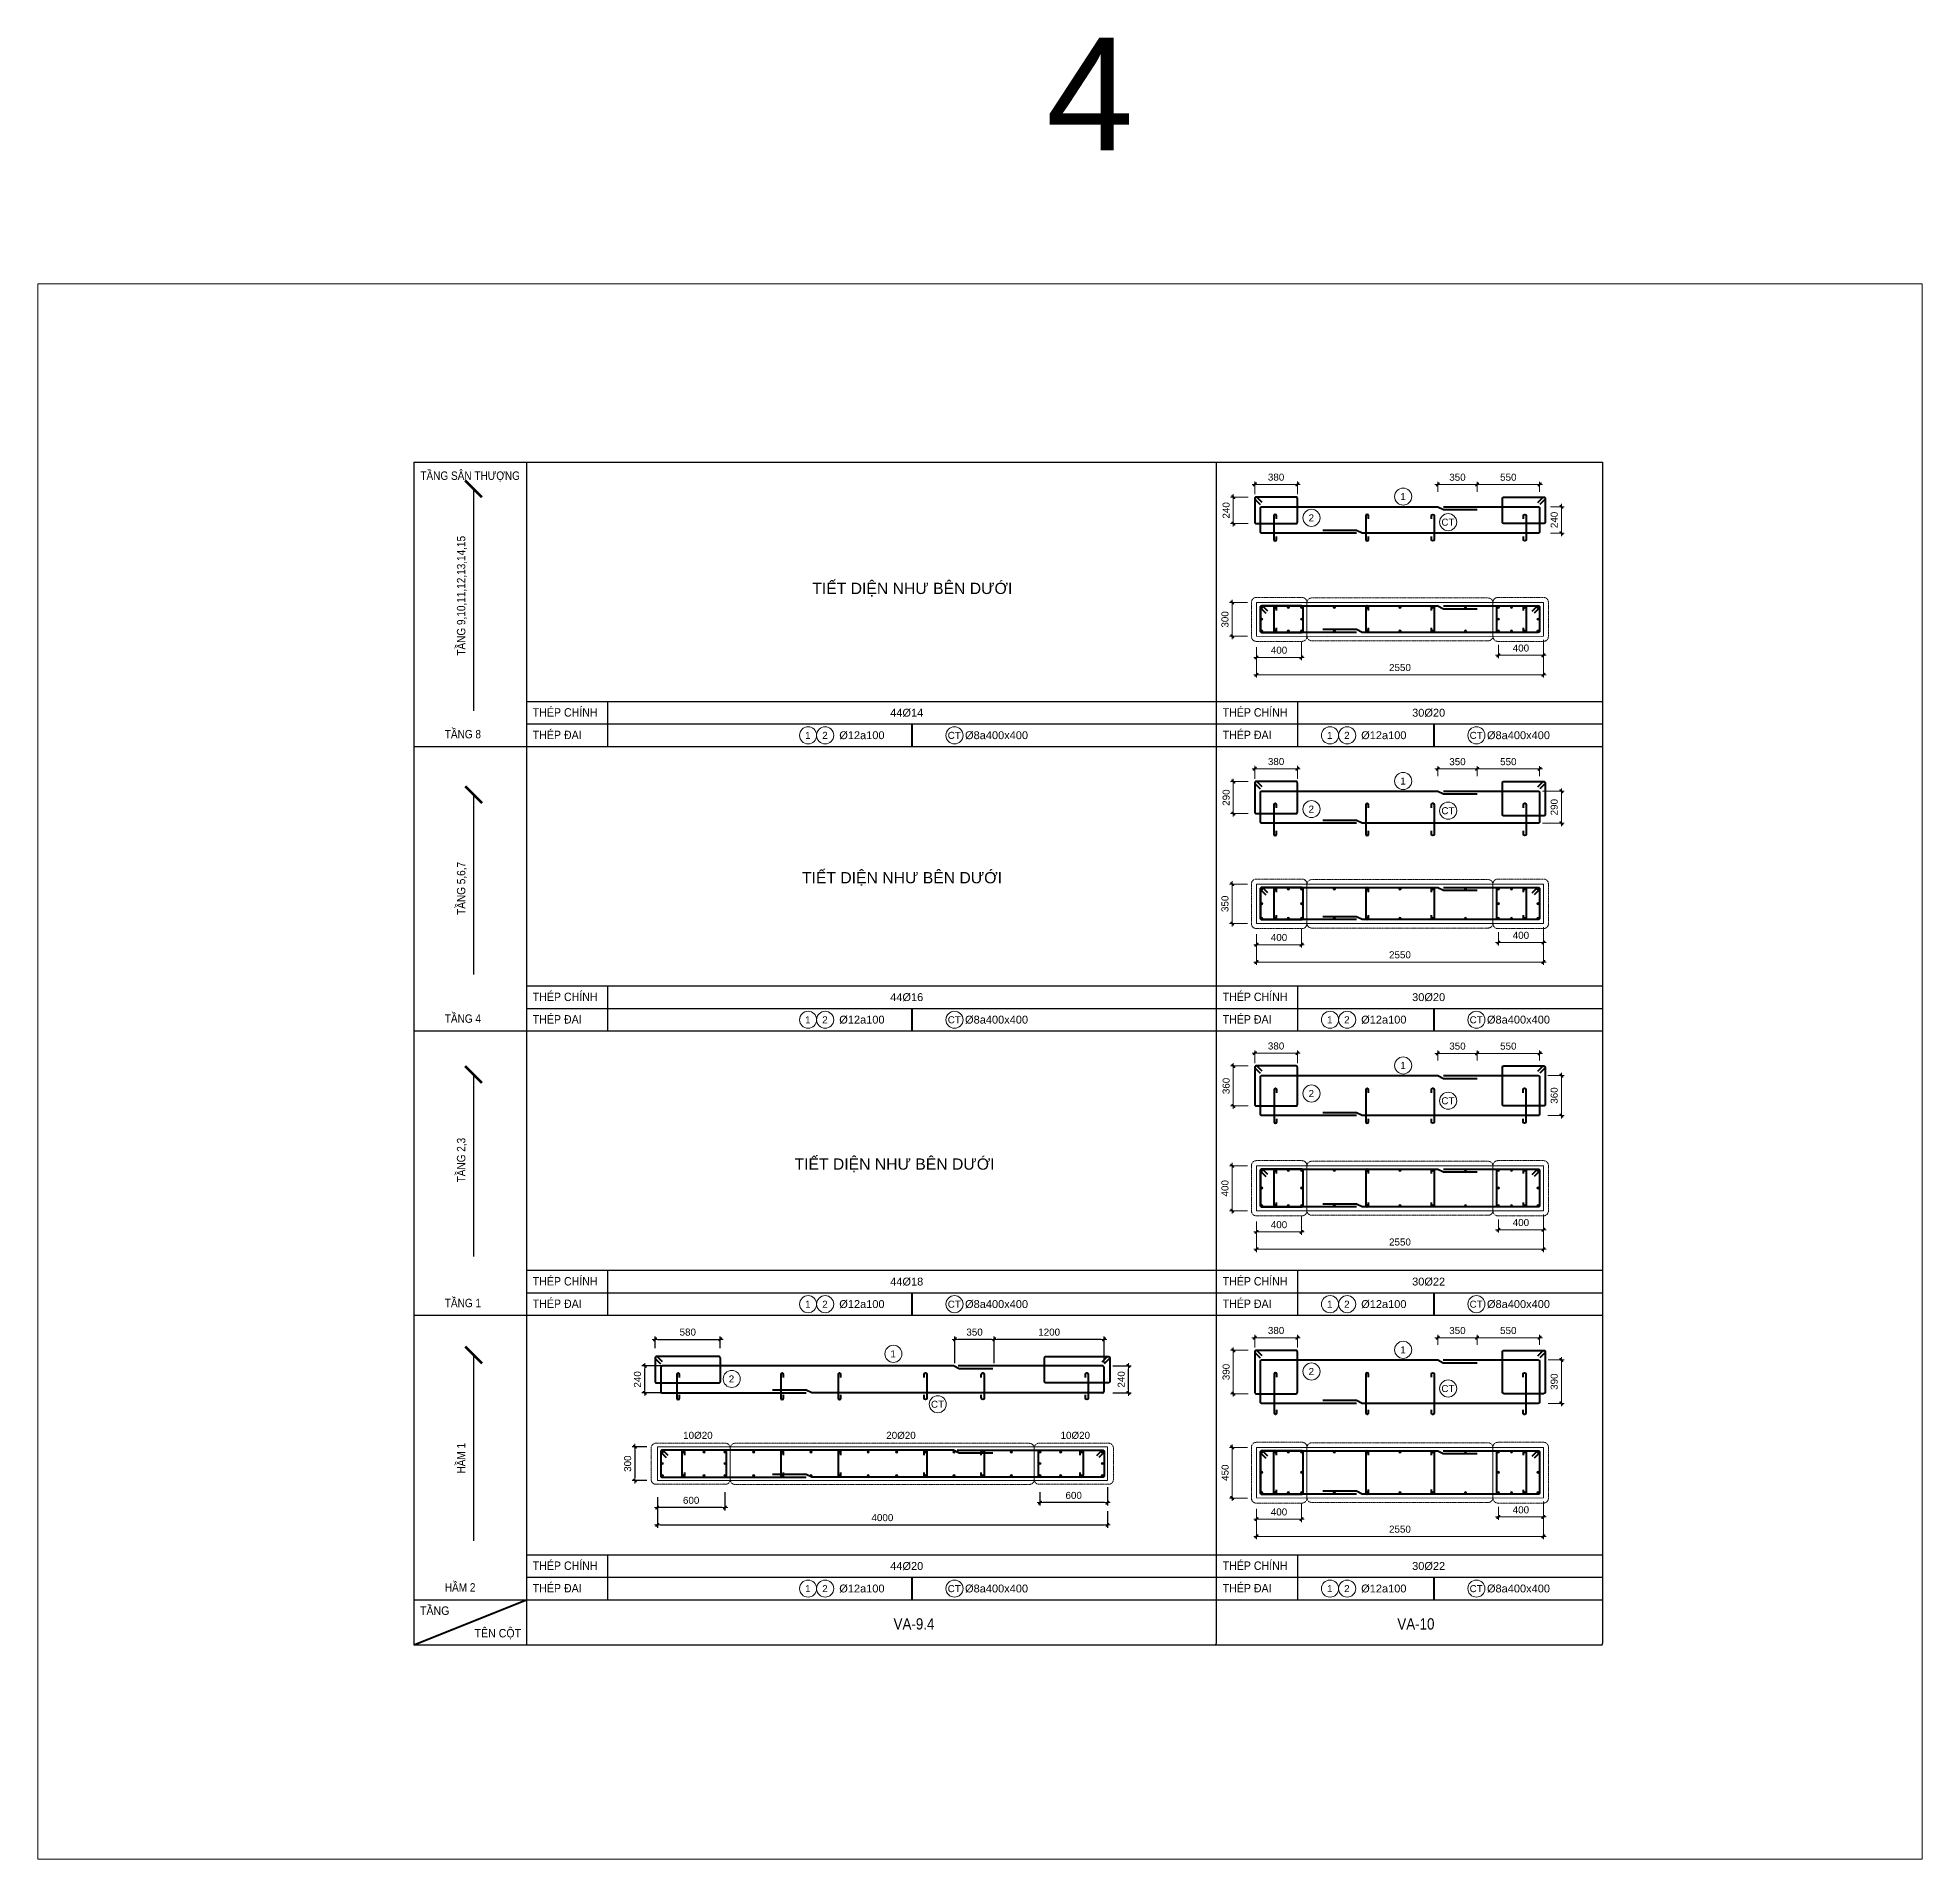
# Model space of a CAD drawing. Header units: millimetres. Extents: x -146909 to 4830753, y -683702 to -336947.
# Drawn here: x 4552370 to 4569120, y -448762 to -432573 of the extents above; entities that cross this region are included whole.
import ezdxf
from ezdxf.enums import TextEntityAlignment as Align

# ---------------------------------------------------------------- set-up
doc = ezdxf.new("R2010")
doc.units = ezdxf.units.MM
doc.header["$MEASUREMENT"] = 0
doc.linetypes.add('HIDDEN', pattern=[0.375, 0.25, -0.125])
doc.layers.get('0').update_dxf_attribs({"lineweight": 9})
doc.layers.get('Defpoints').update_dxf_attribs({"color": 10, "lineweight": 0})
for name, color, linetype, lineweight in [("'S_General_Cont_1 Thin", 1, 'Continuous', 18), ("'S_General_Text_3_Member name", 3, 'Continuous', 35), ('CDAI', 3, 'Continuous', 40), ('chunho.q', 1, 'Continuous', 13), ('CTHEP', 4, 'Continuous', 50), ('DBAO', 2, 'Continuous', 13), ('DMo', 9, 'HIDDEN', 9), ('KTH', 154, 'Continuous', 9), ('STICK', 1, 'Continuous', 9)]:
    doc.layers.add(name, color=color, linetype=linetype, lineweight=lineweight)
for name, color, linetype in [('DM', 1, 'Continuous'), ('TBL', 1, 'Continuous'), ('TX', 214, 'Continuous')]:
    doc.layers.add(name, color=color, linetype=linetype)
doc.styles.add('arial', font='arial.ttf', dxfattribs={"width": 0.85})
doc.styles.add('TTP-HelCon', font='arial.ttf')
doc.dimstyles.new('TTP-25', dxfattribs={"dimscale": 25, "dimtxt": 2.5, "dimasz": 1, "dimexe": 1, "dimexo": 1, "dimgap": 0.09, "dimtad": 0, "dimdec": 4, "dimrnd": 10, "dimzin": 9, "dimdsep": 46, "dimtxsty": 'TTP-HelCon', "dimblk": 'Stick', "dimcen": 0.09, "dimdle": 1.5, "dimclrd": 256, "dimclre": 256, "dimclrt": 1, "dimadec": 0, "dimazin": 0, "dimtfac": 1, "dimtdec": 4, "dimtmove": 0, "dimatfit": 3, "dimldrblk": 'ARCHTICK', "dimfxl": 1, "dimtvp": 1, "dimtolj": 1, "dimtzin": 0, "dimarcsym": 0})
doc.dimstyles.new('TTP-50', dxfattribs={"dimscale": 50, "dimtxt": 2.5, "dimasz": 1, "dimexe": 1, "dimexo": 1, "dimgap": 0.09, "dimtad": 0, "dimdec": 4, "dimzin": 9, "dimdsep": 46, "dimtxsty": 'arial', "dimblk": 'Stick', "dimcen": 0.09, "dimdle": 1.5, "dimclrd": 256, "dimclre": 256, "dimclrt": 1, "dimadec": 0, "dimazin": 0, "dimtfac": 1, "dimtdec": 4, "dimtmove": 0, "dimatfit": 3, "dimldrblk": 'ARCHTICK', "dimfxl": 1, "dimtvp": 1, "dimtolj": 1, "dimtzin": 0, "dimarcsym": 0})

msp = doc.modelspace()

# ---------------------------------------------------------------- texts
at = {"layer": 'chunho.q', "color": 1, "style": 'arial', "width": 0.85}
for s, p in [('TẦNG SÂN THƯỢNG', (4555771.45536, -436502.88361)), ('TẦNG 8', (4555988.61295, -438800.21507)), ('TẦNG 4', (4555988.61295, -441327.89781)), ('TẦNG 1', (4555988.61295, -443855.58055)), ('HẦM 2', (4555988.61295, -446383.26329))]:
    msp.add_text(s, height=75, dxfattribs=at).set_placement(p)
for s, p in [('TẦNG 9,10,11,12,13,14,15', (4556171.30035, -438065.03675)), ('TẦNG 5,6,7', (4556171.30035, -440368.46299)), ('TẦNG 2,3', (4556171.30035, -442746.10935)), ('HẦM 1', (4556171.30035, -445333.48546))]:
    msp.add_text(s, height=75, rotation=90, dxfattribs=at).set_placement(p)
at = {"layer": 'chunho.q', "color": 1, "style": 'arial'}
for s, p in [('10%%C20', (4558107.03253, -445025.28004)), ('20%%C20', (4559912.15453, -445025.28004)), ('10%%C20', (4561461.07003, -445025.28004))]:
    msp.add_text(s, height=62.5, dxfattribs=at).set_placement(p)
at = {"layer": 'Defpoints', "style": 'arial'}
msp.add_text('4', height=1000, dxfattribs=at).set_placement((4561721.84077, -433073.24457), align=Align.MIDDLE)
at = {"layer": 'TX', "color": 2, "style": 'arial'}
for s, height, p in [('TIẾT DIỆN NHƯ BÊN DƯỚI', 100, (4560143.87589, -437467.30772)), ('44%%C14', 70, (4560094.11229, -438572.21507)), ('30%%C20', 70, (4564732.73726, -438572.21507)), ('%%C12a100', 70, (4559695.69125, -438772.21507)), ('%%C8a400x400', 70, (4560892.40026, -438772.21507)), ('%%C12a100', 70, (4564334.31622, -438772.21507)), ('%%C8a400x400', 70, (4565531.02523, -438772.21507)), ('TIẾT DIỆN NHƯ BÊN DƯỚI', 100, (4560052.00911, -440038.47331)), ('44%%C16', 70, (4560094.11229, -441099.89781)), ('30%%C20', 70, (4564732.73726, -441099.89781)), ('%%C12a100', 70, (4559695.69125, -441299.89781)), ('%%C8a400x400', 70, (4560892.40026, -441299.89781)), ('%%C12a100', 70, (4564334.31622, -441299.89781)), ('%%C8a400x400', 70, (4565531.02523, -441299.89781)), ('TIẾT DIỆN NHƯ BÊN DƯỚI', 100, (4559985.87649, -442583.35838)), ('44%%C18', 70, (4560094.11229, -443627.58055)), ('30%%C22', 70, (4564732.73726, -443627.58055)), ('%%C12a100', 70, (4559695.69125, -443827.58055)), ('%%C8a400x400', 70, (4560892.40026, -443827.58055)), ('%%C12a100', 70, (4564334.31622, -443827.58055)), ('%%C8a400x400', 70, (4565531.02523, -443827.58055)), ('44%%C20', 70, (4560094.11229, -446155.26329)), ('30%%C22', 70, (4564732.73726, -446155.26329)), ('%%C12a100', 70, (4559695.69125, -446355.26329)), ('%%C8a400x400', 70, (4560892.40026, -446355.26329)), ('%%C12a100', 70, (4564334.31622, -446355.26329)), ('%%C8a400x400', 70, (4565531.02523, -446355.26329))]:
    msp.add_text(s, height=height, dxfattribs=at).set_placement(p, align=Align.MIDDLE_CENTER)
at = {"layer": 'TX', "color": 2, "style": 'arial', "width": 0.9}
for s, p in [('THÉP CHÍNH', (4556770.22674, -438569.53069)), ('THÉP CHÍNH', (4562901.72322, -438569.53069)), ('THÉP ĐAI', (4556770.22674, -438769.53069)), ('THÉP ĐAI', (4562901.72322, -438769.53069)), ('THÉP CHÍNH', (4556770.22674, -441097.21343)), ('THÉP CHÍNH', (4562901.72322, -441097.21343)), ('THÉP ĐAI', (4556770.22674, -441297.21343)), ('THÉP ĐAI', (4562901.72322, -441297.21343)), ('THÉP CHÍNH', (4556770.22674, -443624.89617)), ('THÉP CHÍNH', (4562901.72322, -443624.89617)), ('THÉP ĐAI', (4556770.22674, -443824.89617)), ('THÉP ĐAI', (4562901.72322, -443824.89617)), ('THÉP CHÍNH', (4556770.22674, -446152.5789)), ('THÉP CHÍNH', (4562901.72322, -446152.5789)), ('THÉP ĐAI', (4556770.22674, -446352.5789)), ('THÉP ĐAI', (4562901.72322, -446352.5789)), ('TẦNG', (4555767.91403, -446552.5789)), ('TÊN CỘT', (4556252.8526, -446752.5789))]:
    msp.add_text(s, height=75, dxfattribs=at).set_placement(p, align=Align.MIDDLE_LEFT)
at = {"layer": 'TX', "color": 2, "char_height": 100, "attachment_point": 2, "style": 'arial'}
for s, insert, width in [(' VA-9.4', (4560142.27019, -446619.96234), 1911.8993861), ('VA-10', (4564619.45598, -446619.96234), 390.2087312)]:
    msp.add_mtext(s, dxfattribs=dict(at, insert=insert, width=width))

# ---------------------------------------------------------------- blocks, each defined once
blk = doc.blocks.new('sign of slab')
at = {"layer": "'S_General_Cont_1 Thin"}
blk.add_circle((-10, 0), 475, dxfattribs=at)
at = {"layer": "'S_General_Text_3_Member name", "style": 'arial'}
blk.add_attdef('S', text='', height=250, dxfattribs=at).set_placement((-23, -1), align=Align.MIDDLE_CENTER)
blk = doc.blocks.new('Stick')
at = {"layer": 'STICK'}
h = blk.add_hatch(color=256, dxfattribs=at)
edge = h.paths.add_edge_path()
edge.add_line((0.3, 0.5), (-0.5, -0.3))
edge.add_arc((-0.4, -0.4), 0.141, 135, 315)
edge.add_line((-0.3, -0.5), (0.5, 0.3))
edge.add_arc((0.4, 0.4), 0.141, 315, 495)
blk.add_line((1, 0), (-1, 0), dxfattribs=at)
blk.add_lwpolyline([(0.3, 0.5), (-0.5, -0.3, 1), (-0.3, -0.5), (0.5, 0.3, 1), (0.3, 0.5, 1)], format="xyb", dxfattribs=at)
blk = doc.blocks.new('*D1765')
at = {"layer": 'Defpoints', "color": 0, "transparency": 16777216}
for p in [(4561901, -444377), (4562065, -444377), (4561901, -444617)]:
    blk.add_point(p, dxfattribs=at)
at = {"layer": 'KTH', "lineweight": -2, "transparency": 16777216}
for p, q in [((4561926, -444377), (4562090, -444377)), ((4562065, -444592), (4562065, -444402)), ((4561926, -444617), (4562090, -444617))]:
    blk.add_line(p, q, dxfattribs=at)
at = {"layer": 'KTH', "lineweight": -2, "transparency": 16777216, "xscale": 25, "yscale": 25, "zscale": 25}
for p, rotation in [((4562065, -444377), 90), ((4562065, -444617), 270)]:
    blk.add_blockref('Stick', p, dxfattribs=dict(at, rotation=rotation))
at = {"layer": 'KTH', "color": 1, "transparency": 16777216, "insert": (4562001, -444497), "char_height": 62.5, "attachment_point": 5, "rotation": 90, "style": 'TTP-HelCon'}
blk.add_mtext('\\A1;240', dxfattribs=at)
blk = doc.blocks.new('_ArchTick')
at = {"color": 0, "linetype": 'ByBlock', "const_width": 0.15}
blk.add_lwpolyline([(-0.5, -0.5), (0.5, 0.5)], dxfattribs=at)
blk = doc.blocks.new('*D1766')
at = {"layer": 'Defpoints', "color": 0, "transparency": 16777216}
for p in [(4557765, -444377), (4557948, -444377), (4557948, -444617)]:
    blk.add_point(p, dxfattribs=at)
at = {"layer": 'KTH', "lineweight": -2, "transparency": 16777216}
for p, q in [((4557923, -444377), (4557740, -444377)), ((4557765, -444592), (4557765, -444402)), ((4557923, -444617), (4557740, -444617))]:
    blk.add_line(p, q, dxfattribs=at)
at = {"layer": 'KTH', "lineweight": -2, "transparency": 16777216, "xscale": 25, "yscale": 25, "zscale": 25}
for p, rotation in [((4557765, -444377), 90), ((4557765, -444617), 270)]:
    blk.add_blockref('Stick', p, dxfattribs=dict(at, rotation=rotation))
at = {"layer": 'KTH', "color": 1, "transparency": 16777216, "insert": (4557701, -444497), "char_height": 62.5, "attachment_point": 5, "rotation": 90, "style": 'TTP-HelCon'}
blk.add_mtext('\\A1;240', dxfattribs=at)
blk = doc.blocks.new('*D1767')
at = {"layer": 'Defpoints', "color": 0, "transparency": 16777216}
for p in [(4557878, -445519), (4558478, -445474), (4557878, -445636)]:
    blk.add_point(p, dxfattribs=at)
at = {"layer": 'KTH', "lineweight": -2, "transparency": 16777216}
for p, q in [((4557878, -445544), (4557878, -445661)), ((4558478, -445499), (4558478, -445661)), ((4558453, -445636), (4557903, -445636))]:
    blk.add_line(p, q, dxfattribs=at)
at = {"layer": 'KTH', "lineweight": -2, "transparency": 16777216, "xscale": 25, "yscale": 25, "zscale": 25, "rotation": 180}
blk.add_blockref('Stick', (4557878, -445636), dxfattribs=at)
at = {"layer": 'KTH', "lineweight": -2, "transparency": 16777216, "xscale": 25, "yscale": 25, "zscale": 25}
blk.add_blockref('Stick', (4558478, -445636), dxfattribs=at)
at = {"layer": 'KTH', "color": 1, "transparency": 16777216, "insert": (4558178, -445572), "char_height": 62.5, "attachment_point": 5, "style": 'TTP-HelCon'}
blk.add_mtext('\\A1;600', dxfattribs=at)
blk = doc.blocks.new('*D1768')
at = {"layer": 'Defpoints', "color": 0, "transparency": 16777216}
for p in [(4557878, -445583), (4561878, -445642), (4561878, -445790)]:
    blk.add_point(p, dxfattribs=at)
at = {"layer": 'KTH', "lineweight": -2, "transparency": 16777216}
for p, q in [((4557878, -445608), (4557878, -445815)), ((4561878, -445667), (4561878, -445815)), ((4557903, -445790), (4561853, -445790))]:
    blk.add_line(p, q, dxfattribs=at)
at = {"layer": 'KTH', "lineweight": -2, "transparency": 16777216, "xscale": 25, "yscale": 25, "zscale": 25, "rotation": 180}
blk.add_blockref('Stick', (4557878, -445790), dxfattribs=at)
at = {"layer": 'KTH', "lineweight": -2, "transparency": 16777216, "xscale": 25, "yscale": 25, "zscale": 25}
blk.add_blockref('Stick', (4561878, -445790), dxfattribs=at)
at = {"layer": 'KTH', "color": 1, "transparency": 16777216, "insert": (4559878, -445726), "char_height": 62.5, "attachment_point": 5, "style": 'TTP-HelCon'}
blk.add_mtext('\\A1;4000', dxfattribs=at)
blk = doc.blocks.new('*D1769')
at = {"layer": 'Defpoints', "color": 0, "transparency": 16777216}
for p in [(4561278, -445475), (4561878, -445430), (4561278, -445592)]:
    blk.add_point(p, dxfattribs=at)
at = {"layer": 'KTH', "lineweight": -2, "transparency": 16777216}
for p, q in [((4561278, -445500), (4561278, -445617)), ((4561878, -445455), (4561878, -445617)), ((4561853, -445592), (4561303, -445592))]:
    blk.add_line(p, q, dxfattribs=at)
at = {"layer": 'KTH', "lineweight": -2, "transparency": 16777216, "xscale": 25, "yscale": 25, "zscale": 25, "rotation": 180}
blk.add_blockref('Stick', (4561278, -445592), dxfattribs=at)
at = {"layer": 'KTH', "lineweight": -2, "transparency": 16777216, "xscale": 25, "yscale": 25, "zscale": 25}
blk.add_blockref('Stick', (4561878, -445592), dxfattribs=at)
at = {"layer": 'KTH', "color": 1, "transparency": 16777216, "insert": (4561578, -445528), "char_height": 62.5, "attachment_point": 5, "style": 'TTP-HelCon'}
blk.add_mtext('\\A1;600', dxfattribs=at)
blk = doc.blocks.new('*D1770')
at = {"layer": 'Defpoints', "color": 0, "transparency": 16777216}
for p in [(4560522, -444141), (4560522, -444377), (4560872, -444377)]:
    blk.add_point(p, dxfattribs=at)
at = {"layer": 'KTH', "lineweight": -2, "transparency": 16777216}
for p, q in [((4560522, -444352), (4560522, -444116)), ((4560847, -444141), (4560547, -444141)), ((4560872, -444352), (4560872, -444116))]:
    blk.add_line(p, q, dxfattribs=at)
at = {"layer": 'KTH', "lineweight": -2, "transparency": 16777216, "xscale": 25, "yscale": 25, "zscale": 25, "rotation": 180}
blk.add_blockref('Stick', (4560522, -444141), dxfattribs=at)
at = {"layer": 'KTH', "lineweight": -2, "transparency": 16777216, "xscale": 25, "yscale": 25, "zscale": 25}
blk.add_blockref('Stick', (4560872, -444141), dxfattribs=at)
at = {"layer": 'KTH', "color": 1, "transparency": 16777216, "insert": (4560697, -444077), "char_height": 62.5, "attachment_point": 5, "style": 'TTP-HelCon'}
blk.add_mtext('\\A1;350', dxfattribs=at)
blk = doc.blocks.new('*D1771')
at = {"layer": 'Defpoints', "color": 0, "transparency": 16777216}
for p in [(4560872, -444141), (4560872, -444377), (4561848, -444377)]:
    blk.add_point(p, dxfattribs=at)
at = {"layer": 'KTH', "lineweight": -2, "transparency": 16777216}
for p, q in [((4560872, -444352), (4560872, -444116)), ((4561823, -444141), (4560897, -444141)), ((4561848, -444352), (4561848, -444116))]:
    blk.add_line(p, q, dxfattribs=at)
at = {"layer": 'KTH', "lineweight": -2, "transparency": 16777216, "xscale": 25, "yscale": 25, "zscale": 25, "rotation": 180}
blk.add_blockref('Stick', (4560872, -444141), dxfattribs=at)
at = {"layer": 'KTH', "lineweight": -2, "transparency": 16777216, "xscale": 25, "yscale": 25, "zscale": 25}
blk.add_blockref('Stick', (4561848, -444141), dxfattribs=at)
at = {"layer": 'KTH', "color": 1, "transparency": 16777216, "insert": (4561360, -444077), "char_height": 62.5, "attachment_point": 5, "style": 'TTP-HelCon'}
blk.add_mtext('\\A1;1200', dxfattribs=at)
blk = doc.blocks.new('*U1748')
at = {"layer": 'CTHEP', "ltscale": 0.02, "const_width": 10}
blk.add_lwpolyline([(0, 5, -1), (0, -5, -1)], format="xyb", close=True, dxfattribs=at)
at = {"layer": 'Defpoints', "color": 1}
blk.add_circle((0, 0), 10, dxfattribs=at)
blk = doc.blocks.new('*U1749')
at = {"layer": 'CDAI', "color": 0, "linetype": 'ByBlock', "lineweight": -2, "transparency": 16777216}
for p in [(0, 0), (185, 0), (370, 0), (555, 0)]:
    blk.add_blockref('*U1748', p, dxfattribs=at)
blk = doc.blocks.new('*D1772')
at = {"layer": 'Defpoints', "color": 0, "transparency": 16777216}
for p in [(4557808, -445096), (4557678, -445396), (4557808, -445396)]:
    blk.add_point(p, dxfattribs=at)
at = {"layer": 'KTH', "lineweight": -2, "transparency": 16777216}
for p, q in [((4557783, -445096), (4557653, -445096)), ((4557678, -445121), (4557678, -445371)), ((4557783, -445396), (4557653, -445396))]:
    blk.add_line(p, q, dxfattribs=at)
at = {"layer": 'KTH', "lineweight": -2, "transparency": 16777216, "xscale": 25, "yscale": 25, "zscale": 25}
for p, rotation in [((4557678, -445096), 90), ((4557678, -445396), 270)]:
    blk.add_blockref('Stick', p, dxfattribs=dict(at, rotation=rotation))
at = {"layer": 'KTH', "color": 1, "transparency": 16777216, "insert": (4557614, -445246), "char_height": 62.5, "attachment_point": 5, "rotation": 90, "style": 'TTP-HelCon'}
blk.add_mtext('\\A1;300', dxfattribs=at)
blk = doc.blocks.new('*U1750')
at = {"layer": 'CTHEP', "ltscale": 0.02, "const_width": 10}
blk.add_lwpolyline([(0, 5, -1), (0, -5, -1)], format="xyb", close=True, dxfattribs=at)
at = {"layer": 'Defpoints', "color": 1}
blk.add_circle((0, 0), 10, dxfattribs=at)
blk = doc.blocks.new('*U1751')
at = {"layer": 'CDAI', "color": 0, "linetype": 'ByBlock', "lineweight": -2, "transparency": 16777216}
blk.add_blockref('*U1750', (0, 0), dxfattribs=at)
blk = doc.blocks.new('*U1756')
at = {"layer": 'CTHEP', "ltscale": 0.02, "const_width": 10}
blk.add_lwpolyline([(0, 5, -1), (0, -5, -1)], format="xyb", close=True, dxfattribs=at)
at = {"layer": 'Defpoints', "color": 1}
blk.add_circle((0, 0), 10, dxfattribs=at)
blk = doc.blocks.new('*U1747')
at = {"layer": 'CDAI', "color": 0, "linetype": 'ByBlock', "lineweight": -2, "transparency": 16777216}
blk.add_blockref('*U1756', (0, 0), dxfattribs=at)
blk = doc.blocks.new('*U1752')
at = {"layer": 'CTHEP', "ltscale": 0.02, "const_width": 10}
blk.add_lwpolyline([(0, 5, -1), (0, -5, -1)], format="xyb", close=True, dxfattribs=at)
at = {"layer": 'Defpoints', "color": 1}
blk.add_circle((0, 0), 10, dxfattribs=at)
blk = doc.blocks.new('*U1753')
at = {"layer": 'CDAI', "color": 0, "linetype": 'ByBlock', "lineweight": -2, "transparency": 16777216}
blk.add_blockref('*U1752', (0, 0), dxfattribs=at)
blk = doc.blocks.new('*U1754')
at = {"layer": 'CTHEP', "ltscale": 0.02, "const_width": 10}
blk.add_lwpolyline([(0, 5, -1), (0, -5, -1)], format="xyb", close=True, dxfattribs=at)
at = {"layer": 'Defpoints', "color": 1}
blk.add_circle((0, 0), 10, dxfattribs=at)
blk = doc.blocks.new('*U1755')
at = {"layer": 'CDAI', "color": 0, "linetype": 'ByBlock', "lineweight": -2, "transparency": 16777216}
for p in [(0, 0), (255, 0), (509, 0), (764, 0), (1018, 0), (1273, 0), (1527, 0), (1782, 0), (2036, 0), (2291, 0), (2545, 0), (2800, 0)]:
    blk.add_blockref('*U1754', p, dxfattribs=at)
blk = doc.blocks.new('*D1773')
at = {"layer": 'Defpoints', "color": 0, "transparency": 16777216}
for p in [(4558437, -444141), (4557858, -444245), (4558437, -444245)]:
    blk.add_point(p, dxfattribs=at)
at = {"layer": 'KTH', "lineweight": -2, "transparency": 16777216}
for p, q in [((4557858, -444220), (4557858, -444116)), ((4557883, -444141), (4558412, -444141)), ((4558437, -444220), (4558437, -444116))]:
    blk.add_line(p, q, dxfattribs=at)
at = {"layer": 'KTH', "lineweight": -2, "transparency": 16777216, "xscale": 25, "yscale": 25, "zscale": 25, "rotation": 180}
blk.add_blockref('Stick', (4557858, -444141), dxfattribs=at)
at = {"layer": 'KTH', "lineweight": -2, "transparency": 16777216, "xscale": 25, "yscale": 25, "zscale": 25}
blk.add_blockref('Stick', (4558437, -444141), dxfattribs=at)
at = {"layer": 'KTH', "color": 1, "transparency": 16777216, "insert": (4558148, -444077), "char_height": 62.5, "attachment_point": 5, "style": 'TTP-HelCon'}
blk.add_mtext('\\A1;580', dxfattribs=at)
blk = doc.blocks.new('*U1745')
at = {"layer": 'CTHEP', "ltscale": 0.02, "const_width": 10}
blk.add_lwpolyline([(0, 5, -1), (0, -5, -1)], format="xyb", close=True, dxfattribs=at)
at = {"layer": 'Defpoints', "color": 1}
blk.add_circle((0, 0), 10, dxfattribs=at)
blk = doc.blocks.new('*U1746')
at = {"layer": 'CDAI', "color": 0, "linetype": 'ByBlock', "lineweight": -2, "transparency": 16777216}
blk.add_blockref('*U1745', (0, 0), dxfattribs=at)
blk = doc.blocks.new('*U1757')
at = {"layer": 'CTHEP', "ltscale": 0.02, "const_width": 10}
blk.add_lwpolyline([(0, 5, -1), (0, -5, -1)], format="xyb", close=True, dxfattribs=at)
at = {"layer": 'Defpoints', "color": 1}
blk.add_circle((0, 0), 10, dxfattribs=at)
blk = doc.blocks.new('*U1758')
at = {"layer": 'CDAI', "color": 0, "linetype": 'ByBlock', "lineweight": -2, "transparency": 16777216}
for p in [(0, 0), (255, 0), (509, 0), (764, 0), (1018, 0), (1273, 0), (1527, 0), (1782, 0), (2036, 0), (2291, 0), (2545, 0), (2800, 0)]:
    blk.add_blockref('*U1757', p, dxfattribs=at)
blk = doc.blocks.new('*U1761')
at = {"layer": 'CTHEP', "ltscale": 0.02, "const_width": 10}
blk.add_lwpolyline([(0, 5, -1), (0, -5, -1)], format="xyb", close=True, dxfattribs=at)
at = {"layer": 'Defpoints', "color": 1}
blk.add_circle((0, 0), 10, dxfattribs=at)
blk = doc.blocks.new('*U1762')
at = {"layer": 'CDAI', "color": 0, "linetype": 'ByBlock', "lineweight": -2, "transparency": 16777216}
for p in [(0, 0), (185, 0), (370, 0), (555, 0)]:
    blk.add_blockref('*U1761', p, dxfattribs=at)
blk = doc.blocks.new('*U1759')
at = {"layer": 'CTHEP', "ltscale": 0.02, "const_width": 10}
blk.add_lwpolyline([(0, 5, -1), (0, -5, -1)], format="xyb", close=True, dxfattribs=at)
at = {"layer": 'Defpoints', "color": 1}
blk.add_circle((0, 0), 10, dxfattribs=at)
blk = doc.blocks.new('*U1760')
at = {"layer": 'CDAI', "color": 0, "linetype": 'ByBlock', "lineweight": -2, "transparency": 16777216}
for p in [(0, 0), (185, 0), (370, 0), (555, 0)]:
    blk.add_blockref('*U1759', p, dxfattribs=at)
blk = doc.blocks.new('*U1763')
at = {"layer": 'CTHEP', "ltscale": 0.02, "const_width": 10}
blk.add_lwpolyline([(0, 5, -1), (0, -5, -1)], format="xyb", close=True, dxfattribs=at)
at = {"layer": 'Defpoints', "color": 1}
blk.add_circle((0, 0), 10, dxfattribs=at)
blk = doc.blocks.new('*U1764')
at = {"layer": 'CDAI', "color": 0, "linetype": 'ByBlock', "lineweight": -2, "transparency": 16777216}
for p in [(0, 0), (185, 0), (370, 0), (555, 0)]:
    blk.add_blockref('*U1763', p, dxfattribs=at)
blk = doc.blocks.new('*D218')
at = {"layer": 'Defpoints', "color": 0, "transparency": 16777216}
for p in [(0, -71), (400, -26), (0, -188)]:
    blk.add_point(p, dxfattribs=at)
at = {"layer": 'KTH', "lineweight": -2, "transparency": 16777216}
for p, q in [((0, -96), (0, -213)), ((400, -51), (400, -213)), ((375, -188), (25, -188))]:
    blk.add_line(p, q, dxfattribs=at)
at = {"layer": 'KTH', "lineweight": -2, "transparency": 16777216, "xscale": 25, "yscale": 25, "zscale": 25, "rotation": 180}
blk.add_blockref('Stick', (0, -188), dxfattribs=at)
at = {"layer": 'KTH', "lineweight": -2, "transparency": 16777216, "xscale": 25, "yscale": 25, "zscale": 25}
blk.add_blockref('Stick', (400, -188), dxfattribs=at)
at = {"layer": 'KTH', "color": 1, "transparency": 16777216, "insert": (200, -124), "char_height": 62.5, "attachment_point": 5, "style": 'TTP-HelCon'}
blk.add_mtext('\\A1;400', dxfattribs=at)
blk = doc.blocks.new('*D219')
at = {"layer": 'Defpoints', "color": 0, "transparency": 16777216}
for p in [(2150, -52), (2550, -7), (2150, -169)]:
    blk.add_point(p, dxfattribs=at)
at = {"layer": 'KTH', "lineweight": -2, "transparency": 16777216}
for p, q in [((2150, -77), (2150, -194)), ((2550, -32), (2550, -194)), ((2525, -169), (2175, -169))]:
    blk.add_line(p, q, dxfattribs=at)
at = {"layer": 'KTH', "lineweight": -2, "transparency": 16777216, "xscale": 25, "yscale": 25, "zscale": 25, "rotation": 180}
blk.add_blockref('Stick', (2150, -169), dxfattribs=at)
at = {"layer": 'KTH', "lineweight": -2, "transparency": 16777216, "xscale": 25, "yscale": 25, "zscale": 25}
blk.add_blockref('Stick', (2550, -169), dxfattribs=at)
at = {"layer": 'KTH', "color": 1, "transparency": 16777216, "insert": (2350, -105), "char_height": 62.5, "attachment_point": 5, "style": 'TTP-HelCon'}
blk.add_mtext('\\A1;400', dxfattribs=at)
blk = doc.blocks.new('*D220')
at = {"layer": 'Defpoints', "color": 0, "transparency": 16777216}
for p in [(0, -135), (2550, -113), (2550, -342)]:
    blk.add_point(p, dxfattribs=at)
at = {"layer": 'KTH', "lineweight": -2, "transparency": 16777216}
for p, q in [((0, -160), (0, -367)), ((2550, -138), (2550, -367)), ((25, -342), (2525, -342))]:
    blk.add_line(p, q, dxfattribs=at)
at = {"layer": 'KTH', "lineweight": -2, "transparency": 16777216, "xscale": 25, "yscale": 25, "zscale": 25, "rotation": 180}
blk.add_blockref('Stick', (0, -342), dxfattribs=at)
at = {"layer": 'KTH', "lineweight": -2, "transparency": 16777216, "xscale": 25, "yscale": 25, "zscale": 25}
blk.add_blockref('Stick', (2550, -342), dxfattribs=at)
at = {"layer": 'KTH', "color": 1, "transparency": 16777216, "insert": (1275, -278), "char_height": 62.5, "attachment_point": 5, "style": 'TTP-HelCon'}
blk.add_mtext('\\A1;2550', dxfattribs=at)
blk = doc.blocks.new('*D221')
at = {"layer": 'Defpoints', "color": 0, "transparency": 16777216}
for p in [(-56, 300), (-216, 0), (-56, 0)]:
    blk.add_point(p, dxfattribs=at)
at = {"layer": 'KTH', "lineweight": -2, "transparency": 16777216}
for p, q in [((-81, 300), (-241, 300)), ((-216, 275), (-216, 25)), ((-81, 0), (-241, 0))]:
    blk.add_line(p, q, dxfattribs=at)
at = {"layer": 'KTH', "lineweight": -2, "transparency": 16777216, "xscale": 25, "yscale": 25, "zscale": 25}
for p, rotation in [((-216, 300), 90), ((-216, 0), 270)]:
    blk.add_blockref('Stick', p, dxfattribs=dict(at, rotation=rotation))
at = {"layer": 'KTH', "color": 1, "transparency": 16777216, "insert": (-280, 150), "char_height": 62.5, "attachment_point": 5, "rotation": 90, "style": 'TTP-HelCon'}
blk.add_mtext('\\A1;300', dxfattribs=at)
blk = doc.blocks.new('*U167')
at = {"layer": 'CTHEP', "ltscale": 0.02, "const_width": 10}
blk.add_lwpolyline([(0, 5, -1), (0, -5, -1)], format="xyb", close=True, dxfattribs=at)
at = {"layer": 'Defpoints', "color": 1}
blk.add_circle((0, 0), 10, dxfattribs=at)
blk = doc.blocks.new('*U168')
at = {"layer": 'CDAI', "color": 0, "linetype": 'ByBlock', "lineweight": -2, "transparency": 16777216}
for p in [(0, 0), (118, 0), (236, 0), (354, 0)]:
    blk.add_blockref('*U167', p, dxfattribs=at)
blk = doc.blocks.new('*U165')
at = {"layer": 'CTHEP', "ltscale": 0.02, "const_width": 10}
blk.add_lwpolyline([(0, 5, -1), (0, -5, -1)], format="xyb", close=True, dxfattribs=at)
at = {"layer": 'Defpoints', "color": 1}
blk.add_circle((0, 0), 10, dxfattribs=at)
blk = doc.blocks.new('*U166')
at = {"layer": 'CDAI', "color": 0, "linetype": 'ByBlock', "lineweight": -2, "transparency": 16777216}
blk.add_blockref('*U165', (0, 0), dxfattribs=at)
blk = doc.blocks.new('*U169')
at = {"layer": 'CTHEP', "ltscale": 0.02, "const_width": 10}
blk.add_lwpolyline([(0, 5, -1), (0, -5, -1)], format="xyb", close=True, dxfattribs=at)
at = {"layer": 'Defpoints', "color": 1}
blk.add_circle((0, 0), 10, dxfattribs=at)
blk = doc.blocks.new('*U170')
at = {"layer": 'CDAI', "color": 0, "linetype": 'ByBlock', "lineweight": -2, "transparency": 16777216}
for p in [(0, 0), (118, 0), (236, 0), (354, 0)]:
    blk.add_blockref('*U169', p, dxfattribs=at)
blk = doc.blocks.new('*U151')
at = {"layer": 'CTHEP', "ltscale": 0.02, "const_width": 10}
blk.add_lwpolyline([(0, 5, -1), (0, -5, -1)], format="xyb", close=True, dxfattribs=at)
at = {"layer": 'Defpoints', "color": 1}
blk.add_circle((0, 0), 10, dxfattribs=at)
blk = doc.blocks.new('*U152')
at = {"layer": 'CDAI', "color": 0, "linetype": 'ByBlock', "lineweight": -2, "transparency": 16777216}
blk.add_blockref('*U151', (0, 0), dxfattribs=at)
blk = doc.blocks.new('*U159')
at = {"layer": 'CTHEP', "ltscale": 0.02, "const_width": 10}
blk.add_lwpolyline([(0, 5, -1), (0, -5, -1)], format="xyb", close=True, dxfattribs=at)
at = {"layer": 'Defpoints', "color": 1}
blk.add_circle((0, 0), 10, dxfattribs=at)
blk = doc.blocks.new('*U160')
at = {"layer": 'CDAI', "color": 0, "linetype": 'ByBlock', "lineweight": -2, "transparency": 16777216}
for p in [(0, 0), (118, 0), (236, 0), (354, 0)]:
    blk.add_blockref('*U159', p, dxfattribs=at)
blk = doc.blocks.new('*U157')
at = {"layer": 'CTHEP', "ltscale": 0.02, "const_width": 10}
blk.add_lwpolyline([(0, 5, -1), (0, -5, -1)], format="xyb", close=True, dxfattribs=at)
at = {"layer": 'Defpoints', "color": 1}
blk.add_circle((0, 0), 10, dxfattribs=at)
blk = doc.blocks.new('*U158')
at = {"layer": 'CDAI', "color": 0, "linetype": 'ByBlock', "lineweight": -2, "transparency": 16777216}
blk.add_blockref('*U157', (0, 0), dxfattribs=at)
blk = doc.blocks.new('*U161')
at = {"layer": 'CTHEP', "ltscale": 0.02, "const_width": 10}
blk.add_lwpolyline([(0, 5, -1), (0, -5, -1)], format="xyb", close=True, dxfattribs=at)
at = {"layer": 'Defpoints', "color": 1}
blk.add_circle((0, 0), 10, dxfattribs=at)
blk = doc.blocks.new('*U162')
at = {"layer": 'CDAI', "color": 0, "linetype": 'ByBlock', "lineweight": -2, "transparency": 16777216}
for p in [(0, 0), (118, 0), (236, 0), (354, 0)]:
    blk.add_blockref('*U161', p, dxfattribs=at)
blk = doc.blocks.new('*U163')
at = {"layer": 'CTHEP', "ltscale": 0.02, "const_width": 10}
blk.add_lwpolyline([(0, 5, -1), (0, -5, -1)], format="xyb", close=True, dxfattribs=at)
at = {"layer": 'Defpoints', "color": 1}
blk.add_circle((0, 0), 10, dxfattribs=at)
blk = doc.blocks.new('*U164')
at = {"layer": 'CDAI', "color": 0, "linetype": 'ByBlock', "lineweight": -2, "transparency": 16777216}
blk.add_blockref('*U163', (0, 0), dxfattribs=at)
blk = doc.blocks.new('*U153')
at = {"layer": 'CTHEP', "ltscale": 0.02, "const_width": 10}
blk.add_lwpolyline([(0, 5, -1), (0, -5, -1)], format="xyb", close=True, dxfattribs=at)
at = {"layer": 'Defpoints', "color": 1}
blk.add_circle((0, 0), 10, dxfattribs=at)
blk = doc.blocks.new('*U154')
at = {"layer": 'CDAI', "color": 0, "linetype": 'ByBlock', "lineweight": -2, "transparency": 16777216}
for p in [(0, 0), (291.25, 0), (582.5, 0), (873.75, 0), (1165, 0), (1456.25, 0), (1747.5, 0)]:
    blk.add_blockref('*U153', p, dxfattribs=at)
blk = doc.blocks.new('*U155')
at = {"layer": 'CTHEP', "ltscale": 0.02, "const_width": 10}
blk.add_lwpolyline([(0, 5, -1), (0, -5, -1)], format="xyb", close=True, dxfattribs=at)
at = {"layer": 'Defpoints', "color": 1}
blk.add_circle((0, 0), 10, dxfattribs=at)
blk = doc.blocks.new('*U156')
at = {"layer": 'CDAI', "color": 0, "linetype": 'ByBlock', "lineweight": -2, "transparency": 16777216}
for p in [(0, 0), (291.25, 0), (582.5, 0), (873.75, 0), (1165, 0), (1456.25, 0), (1747.5, 0)]:
    blk.add_blockref('*U155', p, dxfattribs=at)
blk = doc.blocks.new('*D222')
at = {"layer": 'Defpoints', "color": 0, "transparency": 16777216}
for p in [(2516, 1349), (1961, 1260), (2516, 1260)]:
    blk.add_point(p, dxfattribs=at)
at = {"layer": 'KTH', "lineweight": -2, "transparency": 16777216}
for p, q in [((1961, 1285), (1961, 1374)), ((1986, 1349), (2490, 1349)), ((2516, 1285), (2516, 1374))]:
    blk.add_line(p, q, dxfattribs=at)
at = {"layer": 'KTH', "lineweight": -2, "transparency": 16777216, "xscale": 25, "yscale": 25, "zscale": 25, "rotation": 180}
blk.add_blockref('Stick', (1961, 1349), dxfattribs=at)
at = {"layer": 'KTH', "lineweight": -2, "transparency": 16777216, "xscale": 25, "yscale": 25, "zscale": 25}
blk.add_blockref('Stick', (2516, 1349), dxfattribs=at)
at = {"layer": 'KTH', "color": 1, "transparency": 16777216, "insert": (2238, 1413), "char_height": 62.5, "attachment_point": 5, "style": 'TTP-HelCon'}
blk.add_mtext('\\A1;550', dxfattribs=at)
blk = doc.blocks.new('*D223')
at = {"layer": 'Defpoints', "color": 0, "transparency": 16777216}
for p in [(1611, 1349), (1611, 1260), (1961, 1260)]:
    blk.add_point(p, dxfattribs=at)
at = {"layer": 'KTH', "lineweight": -2, "transparency": 16777216}
for p, q in [((1611, 1285), (1611, 1374)), ((1936, 1349), (1636, 1349)), ((1961, 1285), (1961, 1374))]:
    blk.add_line(p, q, dxfattribs=at)
at = {"layer": 'KTH', "lineweight": -2, "transparency": 16777216, "xscale": 25, "yscale": 25, "zscale": 25, "rotation": 180}
blk.add_blockref('Stick', (1611, 1349), dxfattribs=at)
at = {"layer": 'KTH', "lineweight": -2, "transparency": 16777216, "xscale": 25, "yscale": 25, "zscale": 25}
blk.add_blockref('Stick', (1961, 1349), dxfattribs=at)
at = {"layer": 'KTH', "color": 1, "transparency": 16777216, "insert": (1786, 1413), "char_height": 62.5, "attachment_point": 5, "style": 'TTP-HelCon'}
blk.add_mtext('\\A1;350', dxfattribs=at)
blk = doc.blocks.new('*D224')
at = {"layer": 'Defpoints', "color": 0, "transparency": 16777216}
for p in [(2587, 1151), (2587, 916), (2710, 916)]:
    blk.add_point(p, dxfattribs=at)
at = {"layer": 'KTH', "lineweight": -2, "transparency": 16777216}
for p, q in [((2612, 1151), (2735, 1151)), ((2710, 1126), (2710, 941)), ((2612, 916), (2735, 916))]:
    blk.add_line(p, q, dxfattribs=at)
at = {"layer": 'KTH', "lineweight": -2, "transparency": 16777216, "xscale": 25, "yscale": 25, "zscale": 25}
for p, rotation in [((2710, 1151), 90), ((2710, 916), 270)]:
    blk.add_blockref('Stick', p, dxfattribs=dict(at, rotation=rotation))
at = {"layer": 'KTH', "color": 1, "transparency": 16777216, "insert": (2646, 1034), "char_height": 62.5, "attachment_point": 5, "rotation": 90, "style": 'TTP-HelCon'}
blk.add_mtext('\\A1;240', dxfattribs=at)
blk = doc.blocks.new('*D225')
at = {"layer": 'Defpoints', "color": 0, "transparency": 16777216}
for p in [(-48, 1237), (-206, 1002), (-48, 1002)]:
    blk.add_point(p, dxfattribs=at)
at = {"layer": 'KTH', "lineweight": -2, "transparency": 16777216}
for p, q in [((-73, 1237), (-231, 1237)), ((-206, 1212), (-206, 1027)), ((-73, 1002), (-231, 1002))]:
    blk.add_line(p, q, dxfattribs=at)
at = {"layer": 'KTH', "lineweight": -2, "transparency": 16777216, "xscale": 25, "yscale": 25, "zscale": 25}
for p, rotation in [((-206, 1237), 90), ((-206, 1002), 270)]:
    blk.add_blockref('Stick', p, dxfattribs=dict(at, rotation=rotation))
at = {"layer": 'KTH', "color": 1, "transparency": 16777216, "insert": (-270, 1119), "char_height": 62.5, "attachment_point": 5, "rotation": 90, "style": 'TTP-HelCon'}
blk.add_mtext('\\A1;240', dxfattribs=at)
blk = doc.blocks.new('*D226')
at = {"layer": 'Defpoints', "color": 0, "transparency": 16777216}
for p in [(364, 1350), (-15, 1237), (364, 1237)]:
    blk.add_point(p, dxfattribs=at)
at = {"layer": 'KTH', "lineweight": -2, "transparency": 16777216}
for p, q in [((-15, 1262), (-15, 1375)), ((10, 1350), (339, 1350)), ((364, 1262), (364, 1375))]:
    blk.add_line(p, q, dxfattribs=at)
at = {"layer": 'KTH', "lineweight": -2, "transparency": 16777216, "xscale": 25, "yscale": 25, "zscale": 25, "rotation": 180}
blk.add_blockref('Stick', (-15, 1350), dxfattribs=at)
at = {"layer": 'KTH', "lineweight": -2, "transparency": 16777216, "xscale": 25, "yscale": 25, "zscale": 25}
blk.add_blockref('Stick', (364, 1350), dxfattribs=at)
at = {"layer": 'KTH', "color": 1, "transparency": 16777216, "insert": (174, 1414), "char_height": 62.5, "attachment_point": 5, "style": 'TTP-HelCon'}
blk.add_mtext('\\A1;380', dxfattribs=at)
blk = doc.blocks.new('*D227')
at = {"layer": 'Defpoints', "color": 0, "transparency": 16777216}
for p in [(0, -71), (400, -26), (0, -188)]:
    blk.add_point(p, dxfattribs=at)
at = {"layer": 'KTH', "lineweight": -2, "transparency": 16777216}
for p, q in [((0, -96), (0, -213)), ((400, -51), (400, -213)), ((375, -188), (25, -188))]:
    blk.add_line(p, q, dxfattribs=at)
at = {"layer": 'KTH', "lineweight": -2, "transparency": 16777216, "xscale": 25, "yscale": 25, "zscale": 25, "rotation": 180}
blk.add_blockref('Stick', (0, -188), dxfattribs=at)
at = {"layer": 'KTH', "lineweight": -2, "transparency": 16777216, "xscale": 25, "yscale": 25, "zscale": 25}
blk.add_blockref('Stick', (400, -188), dxfattribs=at)
at = {"layer": 'KTH', "color": 1, "transparency": 16777216, "insert": (200, -124), "char_height": 62.5, "attachment_point": 5, "style": 'TTP-HelCon'}
blk.add_mtext('\\A1;400', dxfattribs=at)
blk = doc.blocks.new('*D228')
at = {"layer": 'Defpoints', "color": 0, "transparency": 16777216}
for p in [(2150, -52), (2550, -7), (2150, -169)]:
    blk.add_point(p, dxfattribs=at)
at = {"layer": 'KTH', "lineweight": -2, "transparency": 16777216}
for p, q in [((2150, -77), (2150, -194)), ((2550, -32), (2550, -194)), ((2525, -169), (2175, -169))]:
    blk.add_line(p, q, dxfattribs=at)
at = {"layer": 'KTH', "lineweight": -2, "transparency": 16777216, "xscale": 25, "yscale": 25, "zscale": 25, "rotation": 180}
blk.add_blockref('Stick', (2150, -169), dxfattribs=at)
at = {"layer": 'KTH', "lineweight": -2, "transparency": 16777216, "xscale": 25, "yscale": 25, "zscale": 25}
blk.add_blockref('Stick', (2550, -169), dxfattribs=at)
at = {"layer": 'KTH', "color": 1, "transparency": 16777216, "insert": (2350, -105), "char_height": 62.5, "attachment_point": 5, "style": 'TTP-HelCon'}
blk.add_mtext('\\A1;400', dxfattribs=at)
blk = doc.blocks.new('*D229')
at = {"layer": 'Defpoints', "color": 0, "transparency": 16777216}
for p in [(0, -135), (2550, -113), (2550, -342)]:
    blk.add_point(p, dxfattribs=at)
at = {"layer": 'KTH', "lineweight": -2, "transparency": 16777216}
for p, q in [((0, -160), (0, -367)), ((2550, -138), (2550, -367)), ((25, -342), (2525, -342))]:
    blk.add_line(p, q, dxfattribs=at)
at = {"layer": 'KTH', "lineweight": -2, "transparency": 16777216, "xscale": 25, "yscale": 25, "zscale": 25, "rotation": 180}
blk.add_blockref('Stick', (0, -342), dxfattribs=at)
at = {"layer": 'KTH', "lineweight": -2, "transparency": 16777216, "xscale": 25, "yscale": 25, "zscale": 25}
blk.add_blockref('Stick', (2550, -342), dxfattribs=at)
at = {"layer": 'KTH', "color": 1, "transparency": 16777216, "insert": (1275, -278), "char_height": 62.5, "attachment_point": 5, "style": 'TTP-HelCon'}
blk.add_mtext('\\A1;2550', dxfattribs=at)
blk = doc.blocks.new('*D230')
at = {"layer": 'Defpoints', "color": 0, "transparency": 16777216}
for p in [(-56, 350), (-216, 0), (-56, 0)]:
    blk.add_point(p, dxfattribs=at)
at = {"layer": 'KTH', "lineweight": -2, "transparency": 16777216}
for p, q in [((-81, 350), (-241, 350)), ((-216, 325), (-216, 25)), ((-81, 0), (-241, 0))]:
    blk.add_line(p, q, dxfattribs=at)
at = {"layer": 'KTH', "lineweight": -2, "transparency": 16777216, "xscale": 25, "yscale": 25, "zscale": 25}
for p, rotation in [((-216, 350), 90), ((-216, 0), 270)]:
    blk.add_blockref('Stick', p, dxfattribs=dict(at, rotation=rotation))
at = {"layer": 'KTH', "color": 1, "transparency": 16777216, "insert": (-280, 175), "char_height": 62.5, "attachment_point": 5, "rotation": 90, "style": 'TTP-HelCon'}
blk.add_mtext('\\A1;350', dxfattribs=at)
blk = doc.blocks.new('*U186')
at = {"layer": 'CTHEP', "ltscale": 0.02, "const_width": 10}
blk.add_lwpolyline([(0, 5, -1), (0, -5, -1)], format="xyb", close=True, dxfattribs=at)
at = {"layer": 'Defpoints', "color": 1}
blk.add_circle((0, 0), 10, dxfattribs=at)
blk = doc.blocks.new('*U187')
at = {"layer": 'CDAI', "color": 0, "linetype": 'ByBlock', "lineweight": -2, "transparency": 16777216}
for p in [(0, 0), (118, 0), (236, 0), (354, 0)]:
    blk.add_blockref('*U186', p, dxfattribs=at)
blk = doc.blocks.new('*U184')
at = {"layer": 'CTHEP', "ltscale": 0.02, "const_width": 10}
blk.add_lwpolyline([(0, 5, -1), (0, -5, -1)], format="xyb", close=True, dxfattribs=at)
at = {"layer": 'Defpoints', "color": 1}
blk.add_circle((0, 0), 10, dxfattribs=at)
blk = doc.blocks.new('*U185')
at = {"layer": 'CDAI', "color": 0, "linetype": 'ByBlock', "lineweight": -2, "transparency": 16777216}
blk.add_blockref('*U184', (0, 0), dxfattribs=at)
blk = doc.blocks.new('*U188')
at = {"layer": 'CTHEP', "ltscale": 0.02, "const_width": 10}
blk.add_lwpolyline([(0, 5, -1), (0, -5, -1)], format="xyb", close=True, dxfattribs=at)
at = {"layer": 'Defpoints', "color": 1}
blk.add_circle((0, 0), 10, dxfattribs=at)
blk = doc.blocks.new('*U189')
at = {"layer": 'CDAI', "color": 0, "linetype": 'ByBlock', "lineweight": -2, "transparency": 16777216}
for p in [(0, 0), (118, 0), (236, 0), (354, 0)]:
    blk.add_blockref('*U188', p, dxfattribs=at)
blk = doc.blocks.new('*U190')
at = {"layer": 'CTHEP', "ltscale": 0.02, "const_width": 10}
blk.add_lwpolyline([(0, 5, -1), (0, -5, -1)], format="xyb", close=True, dxfattribs=at)
at = {"layer": 'Defpoints', "color": 1}
blk.add_circle((0, 0), 10, dxfattribs=at)
blk = doc.blocks.new('*U191')
at = {"layer": 'CDAI', "color": 0, "linetype": 'ByBlock', "lineweight": -2, "transparency": 16777216}
blk.add_blockref('*U190', (0, 0), dxfattribs=at)
blk = doc.blocks.new('*U178')
at = {"layer": 'CTHEP', "ltscale": 0.02, "const_width": 10}
blk.add_lwpolyline([(0, 5, -1), (0, -5, -1)], format="xyb", close=True, dxfattribs=at)
at = {"layer": 'Defpoints', "color": 1}
blk.add_circle((0, 0), 10, dxfattribs=at)
blk = doc.blocks.new('*U179')
at = {"layer": 'CDAI', "color": 0, "linetype": 'ByBlock', "lineweight": -2, "transparency": 16777216}
for p in [(0, 0), (118, 0), (236, 0), (354, 0)]:
    blk.add_blockref('*U178', p, dxfattribs=at)
blk = doc.blocks.new('*U176')
at = {"layer": 'CTHEP', "ltscale": 0.02, "const_width": 10}
blk.add_lwpolyline([(0, 5, -1), (0, -5, -1)], format="xyb", close=True, dxfattribs=at)
at = {"layer": 'Defpoints', "color": 1}
blk.add_circle((0, 0), 10, dxfattribs=at)
blk = doc.blocks.new('*U177')
at = {"layer": 'CDAI', "color": 0, "linetype": 'ByBlock', "lineweight": -2, "transparency": 16777216}
blk.add_blockref('*U176', (0, 0), dxfattribs=at)
blk = doc.blocks.new('*U180')
at = {"layer": 'CTHEP', "ltscale": 0.02, "const_width": 10}
blk.add_lwpolyline([(0, 5, -1), (0, -5, -1)], format="xyb", close=True, dxfattribs=at)
at = {"layer": 'Defpoints', "color": 1}
blk.add_circle((0, 0), 10, dxfattribs=at)
blk = doc.blocks.new('*U181')
at = {"layer": 'CDAI', "color": 0, "linetype": 'ByBlock', "lineweight": -2, "transparency": 16777216}
for p in [(0, 0), (118, 0), (236, 0), (354, 0)]:
    blk.add_blockref('*U180', p, dxfattribs=at)
blk = doc.blocks.new('*U182')
at = {"layer": 'CTHEP', "ltscale": 0.02, "const_width": 10}
blk.add_lwpolyline([(0, 5, -1), (0, -5, -1)], format="xyb", close=True, dxfattribs=at)
at = {"layer": 'Defpoints', "color": 1}
blk.add_circle((0, 0), 10, dxfattribs=at)
blk = doc.blocks.new('*U183')
at = {"layer": 'CDAI', "color": 0, "linetype": 'ByBlock', "lineweight": -2, "transparency": 16777216}
blk.add_blockref('*U182', (0, 0), dxfattribs=at)
blk = doc.blocks.new('*U172')
at = {"layer": 'CTHEP', "ltscale": 0.02, "const_width": 10}
blk.add_lwpolyline([(0, 5, -1), (0, -5, -1)], format="xyb", close=True, dxfattribs=at)
at = {"layer": 'Defpoints', "color": 1}
blk.add_circle((0, 0), 10, dxfattribs=at)
blk = doc.blocks.new('*U173')
at = {"layer": 'CDAI', "color": 0, "linetype": 'ByBlock', "lineweight": -2, "transparency": 16777216}
for p in [(0, 0), (291.25, 0), (582.5, 0), (873.75, 0), (1165, 0), (1456.25, 0), (1747.5, 0)]:
    blk.add_blockref('*U172', p, dxfattribs=at)
blk = doc.blocks.new('*U174')
at = {"layer": 'CTHEP', "ltscale": 0.02, "const_width": 10}
blk.add_lwpolyline([(0, 5, -1), (0, -5, -1)], format="xyb", close=True, dxfattribs=at)
at = {"layer": 'Defpoints', "color": 1}
blk.add_circle((0, 0), 10, dxfattribs=at)
blk = doc.blocks.new('*U175')
at = {"layer": 'CDAI', "color": 0, "linetype": 'ByBlock', "lineweight": -2, "transparency": 16777216}
for p in [(0, 0), (291.25, 0), (582.5, 0), (873.75, 0), (1165, 0), (1456.25, 0), (1747.5, 0)]:
    blk.add_blockref('*U174', p, dxfattribs=at)
blk = doc.blocks.new('*D231')
at = {"layer": 'Defpoints', "color": 0, "transparency": 16777216}
for p in [(2516, 1374), (1961, 1285), (2516, 1285)]:
    blk.add_point(p, dxfattribs=at)
at = {"layer": 'KTH', "lineweight": -2, "transparency": 16777216}
for p, q in [((1961, 1310), (1961, 1399)), ((1986, 1374), (2490, 1374)), ((2516, 1310), (2516, 1399))]:
    blk.add_line(p, q, dxfattribs=at)
at = {"layer": 'KTH', "lineweight": -2, "transparency": 16777216, "xscale": 25, "yscale": 25, "zscale": 25, "rotation": 180}
blk.add_blockref('Stick', (1961, 1374), dxfattribs=at)
at = {"layer": 'KTH', "lineweight": -2, "transparency": 16777216, "xscale": 25, "yscale": 25, "zscale": 25}
blk.add_blockref('Stick', (2516, 1374), dxfattribs=at)
at = {"layer": 'KTH', "color": 1, "transparency": 16777216, "insert": (2238, 1438), "char_height": 62.5, "attachment_point": 5, "style": 'TTP-HelCon'}
blk.add_mtext('\\A1;550', dxfattribs=at)
blk = doc.blocks.new('*D232')
at = {"layer": 'Defpoints', "color": 0, "transparency": 16777216}
for p in [(1611, 1374), (1611, 1285), (1961, 1285)]:
    blk.add_point(p, dxfattribs=at)
at = {"layer": 'KTH', "lineweight": -2, "transparency": 16777216}
for p, q in [((1611, 1310), (1611, 1399)), ((1936, 1374), (1636, 1374)), ((1961, 1310), (1961, 1399))]:
    blk.add_line(p, q, dxfattribs=at)
at = {"layer": 'KTH', "lineweight": -2, "transparency": 16777216, "xscale": 25, "yscale": 25, "zscale": 25, "rotation": 180}
blk.add_blockref('Stick', (1611, 1374), dxfattribs=at)
at = {"layer": 'KTH', "lineweight": -2, "transparency": 16777216, "xscale": 25, "yscale": 25, "zscale": 25}
blk.add_blockref('Stick', (1961, 1374), dxfattribs=at)
at = {"layer": 'KTH', "color": 1, "transparency": 16777216, "insert": (1786, 1438), "char_height": 62.5, "attachment_point": 5, "style": 'TTP-HelCon'}
blk.add_mtext('\\A1;350', dxfattribs=at)
blk = doc.blocks.new('*D233')
at = {"layer": 'Defpoints', "color": 0, "transparency": 16777216}
for p in [(2516, 1176), (2516, 891), (2710, 891)]:
    blk.add_point(p, dxfattribs=at)
at = {"layer": 'KTH', "lineweight": -2, "transparency": 16777216}
for p, q in [((2541, 1176), (2735, 1176)), ((2710, 1151), (2710, 916)), ((2541, 891), (2735, 891))]:
    blk.add_line(p, q, dxfattribs=at)
at = {"layer": 'KTH', "lineweight": -2, "transparency": 16777216, "xscale": 25, "yscale": 25, "zscale": 25}
for p, rotation in [((2710, 1176), 90), ((2710, 891), 270)]:
    blk.add_blockref('Stick', p, dxfattribs=dict(at, rotation=rotation))
at = {"layer": 'KTH', "color": 1, "transparency": 16777216, "insert": (2646, 1034), "char_height": 62.5, "attachment_point": 5, "rotation": 90, "style": 'TTP-HelCon'}
blk.add_mtext('\\A1;290', dxfattribs=at)
blk = doc.blocks.new('*D234')
at = {"layer": 'Defpoints', "color": 0, "transparency": 16777216}
for p in [(-48, 1262), (-206, 977), (-48, 977)]:
    blk.add_point(p, dxfattribs=at)
at = {"layer": 'KTH', "lineweight": -2, "transparency": 16777216}
for p, q in [((-73, 1262), (-231, 1262)), ((-206, 1237), (-206, 1002)), ((-73, 977), (-231, 977))]:
    blk.add_line(p, q, dxfattribs=at)
at = {"layer": 'KTH', "lineweight": -2, "transparency": 16777216, "xscale": 25, "yscale": 25, "zscale": 25}
for p, rotation in [((-206, 1262), 90), ((-206, 977), 270)]:
    blk.add_blockref('Stick', p, dxfattribs=dict(at, rotation=rotation))
at = {"layer": 'KTH', "color": 1, "transparency": 16777216, "insert": (-270, 1119), "char_height": 62.5, "attachment_point": 5, "rotation": 90, "style": 'TTP-HelCon'}
blk.add_mtext('\\A1;290', dxfattribs=at)
blk = doc.blocks.new('*D235')
at = {"layer": 'Defpoints', "color": 0, "transparency": 16777216}
for p in [(364, 1375), (-15, 1262), (364, 1262)]:
    blk.add_point(p, dxfattribs=at)
at = {"layer": 'KTH', "lineweight": -2, "transparency": 16777216}
for p, q in [((-15, 1287), (-15, 1400)), ((10, 1375), (339, 1375)), ((364, 1287), (364, 1400))]:
    blk.add_line(p, q, dxfattribs=at)
at = {"layer": 'KTH', "lineweight": -2, "transparency": 16777216, "xscale": 25, "yscale": 25, "zscale": 25, "rotation": 180}
blk.add_blockref('Stick', (-15, 1375), dxfattribs=at)
at = {"layer": 'KTH', "lineweight": -2, "transparency": 16777216, "xscale": 25, "yscale": 25, "zscale": 25}
blk.add_blockref('Stick', (364, 1375), dxfattribs=at)
at = {"layer": 'KTH', "color": 1, "transparency": 16777216, "insert": (174, 1439), "char_height": 62.5, "attachment_point": 5, "style": 'TTP-HelCon'}
blk.add_mtext('\\A1;380', dxfattribs=at)
blk = doc.blocks.new('*D236')
at = {"layer": 'Defpoints', "color": 0, "transparency": 16777216}
for p in [(0, -71), (400, -26), (0, -188)]:
    blk.add_point(p, dxfattribs=at)
at = {"layer": 'KTH', "lineweight": -2, "transparency": 16777216}
for p, q in [((0, -96), (0, -213)), ((400, -51), (400, -213)), ((375, -188), (25, -188))]:
    blk.add_line(p, q, dxfattribs=at)
at = {"layer": 'KTH', "lineweight": -2, "transparency": 16777216, "xscale": 25, "yscale": 25, "zscale": 25, "rotation": 180}
blk.add_blockref('Stick', (0, -188), dxfattribs=at)
at = {"layer": 'KTH', "lineweight": -2, "transparency": 16777216, "xscale": 25, "yscale": 25, "zscale": 25}
blk.add_blockref('Stick', (400, -188), dxfattribs=at)
at = {"layer": 'KTH', "color": 1, "transparency": 16777216, "insert": (200, -124), "char_height": 62.5, "attachment_point": 5, "style": 'TTP-HelCon'}
blk.add_mtext('\\A1;400', dxfattribs=at)
blk = doc.blocks.new('*D237')
at = {"layer": 'Defpoints', "color": 0, "transparency": 16777216}
for p in [(2150, -52), (2550, -7), (2150, -169)]:
    blk.add_point(p, dxfattribs=at)
at = {"layer": 'KTH', "lineweight": -2, "transparency": 16777216}
for p, q in [((2150, -77), (2150, -194)), ((2550, -32), (2550, -194)), ((2525, -169), (2175, -169))]:
    blk.add_line(p, q, dxfattribs=at)
at = {"layer": 'KTH', "lineweight": -2, "transparency": 16777216, "xscale": 25, "yscale": 25, "zscale": 25, "rotation": 180}
blk.add_blockref('Stick', (2150, -169), dxfattribs=at)
at = {"layer": 'KTH', "lineweight": -2, "transparency": 16777216, "xscale": 25, "yscale": 25, "zscale": 25}
blk.add_blockref('Stick', (2550, -169), dxfattribs=at)
at = {"layer": 'KTH', "color": 1, "transparency": 16777216, "insert": (2350, -105), "char_height": 62.5, "attachment_point": 5, "style": 'TTP-HelCon'}
blk.add_mtext('\\A1;400', dxfattribs=at)
blk = doc.blocks.new('*D238')
at = {"layer": 'Defpoints', "color": 0, "transparency": 16777216}
for p in [(0, -135), (2550, -113), (2550, -342)]:
    blk.add_point(p, dxfattribs=at)
at = {"layer": 'KTH', "lineweight": -2, "transparency": 16777216}
for p, q in [((0, -160), (0, -367)), ((2550, -138), (2550, -367)), ((25, -342), (2525, -342))]:
    blk.add_line(p, q, dxfattribs=at)
at = {"layer": 'KTH', "lineweight": -2, "transparency": 16777216, "xscale": 25, "yscale": 25, "zscale": 25, "rotation": 180}
blk.add_blockref('Stick', (0, -342), dxfattribs=at)
at = {"layer": 'KTH', "lineweight": -2, "transparency": 16777216, "xscale": 25, "yscale": 25, "zscale": 25}
blk.add_blockref('Stick', (2550, -342), dxfattribs=at)
at = {"layer": 'KTH', "color": 1, "transparency": 16777216, "insert": (1275, -278), "char_height": 62.5, "attachment_point": 5, "style": 'TTP-HelCon'}
blk.add_mtext('\\A1;2550', dxfattribs=at)
blk = doc.blocks.new('*D239')
at = {"layer": 'Defpoints', "color": 0, "transparency": 16777216}
for p in [(-56, 400), (-216, 0), (-56, 0)]:
    blk.add_point(p, dxfattribs=at)
at = {"layer": 'KTH', "lineweight": -2, "transparency": 16777216}
for p, q in [((-81, 400), (-241, 400)), ((-216, 375), (-216, 25)), ((-81, 0), (-241, 0))]:
    blk.add_line(p, q, dxfattribs=at)
at = {"layer": 'KTH', "lineweight": -2, "transparency": 16777216, "xscale": 25, "yscale": 25, "zscale": 25}
for p, rotation in [((-216, 400), 90), ((-216, 0), 270)]:
    blk.add_blockref('Stick', p, dxfattribs=dict(at, rotation=rotation))
at = {"layer": 'KTH', "color": 1, "transparency": 16777216, "insert": (-280, 200), "char_height": 62.5, "attachment_point": 5, "rotation": 90, "style": 'TTP-HelCon'}
blk.add_mtext('\\A1;400', dxfattribs=at)
blk = doc.blocks.new('*U201')
at = {"layer": 'CTHEP', "ltscale": 0.02, "const_width": 10}
blk.add_lwpolyline([(0, 5, -1), (0, -5, -1)], format="xyb", close=True, dxfattribs=at)
at = {"layer": 'Defpoints', "color": 1}
blk.add_circle((0, 0), 10, dxfattribs=at)
blk = doc.blocks.new('*U202')
at = {"layer": 'CDAI', "color": 0, "linetype": 'ByBlock', "lineweight": -2, "transparency": 16777216}
for p in [(0, 0), (118, 0), (236, 0), (354, 0)]:
    blk.add_blockref('*U201', p, dxfattribs=at)
blk = doc.blocks.new('*U199')
at = {"layer": 'CTHEP', "ltscale": 0.02, "const_width": 10}
blk.add_lwpolyline([(0, 5, -1), (0, -5, -1)], format="xyb", close=True, dxfattribs=at)
at = {"layer": 'Defpoints', "color": 1}
blk.add_circle((0, 0), 10, dxfattribs=at)
blk = doc.blocks.new('*U200')
at = {"layer": 'CDAI', "color": 0, "linetype": 'ByBlock', "lineweight": -2, "transparency": 16777216}
blk.add_blockref('*U199', (0, 0), dxfattribs=at)
blk = doc.blocks.new('*U203')
at = {"layer": 'CTHEP', "ltscale": 0.02, "const_width": 10}
blk.add_lwpolyline([(0, 5, -1), (0, -5, -1)], format="xyb", close=True, dxfattribs=at)
at = {"layer": 'Defpoints', "color": 1}
blk.add_circle((0, 0), 10, dxfattribs=at)
blk = doc.blocks.new('*U204')
at = {"layer": 'CDAI', "color": 0, "linetype": 'ByBlock', "lineweight": -2, "transparency": 16777216}
for p in [(0, 0), (118, 0), (236, 0), (354, 0)]:
    blk.add_blockref('*U203', p, dxfattribs=at)
blk = doc.blocks.new('*U205')
at = {"layer": 'CTHEP', "ltscale": 0.02, "const_width": 10}
blk.add_lwpolyline([(0, 5, -1), (0, -5, -1)], format="xyb", close=True, dxfattribs=at)
at = {"layer": 'Defpoints', "color": 1}
blk.add_circle((0, 0), 10, dxfattribs=at)
blk = doc.blocks.new('*U206')
at = {"layer": 'CDAI', "color": 0, "linetype": 'ByBlock', "lineweight": -2, "transparency": 16777216}
blk.add_blockref('*U205', (0, 0), dxfattribs=at)
blk = doc.blocks.new('*U209')
at = {"layer": 'CTHEP', "ltscale": 0.02, "const_width": 10}
blk.add_lwpolyline([(0, 5, -1), (0, -5, -1)], format="xyb", close=True, dxfattribs=at)
at = {"layer": 'Defpoints', "color": 1}
blk.add_circle((0, 0), 10, dxfattribs=at)
blk = doc.blocks.new('*U210')
at = {"layer": 'CDAI', "color": 0, "linetype": 'ByBlock', "lineweight": -2, "transparency": 16777216}
for p in [(0, 0), (118, 0), (236, 0), (354, 0)]:
    blk.add_blockref('*U209', p, dxfattribs=at)
blk = doc.blocks.new('*U207')
at = {"layer": 'CTHEP', "ltscale": 0.02, "const_width": 10}
blk.add_lwpolyline([(0, 5, -1), (0, -5, -1)], format="xyb", close=True, dxfattribs=at)
at = {"layer": 'Defpoints', "color": 1}
blk.add_circle((0, 0), 10, dxfattribs=at)
blk = doc.blocks.new('*U208')
at = {"layer": 'CDAI', "color": 0, "linetype": 'ByBlock', "lineweight": -2, "transparency": 16777216}
blk.add_blockref('*U207', (0, 0), dxfattribs=at)
blk = doc.blocks.new('*U211')
at = {"layer": 'CTHEP', "ltscale": 0.02, "const_width": 10}
blk.add_lwpolyline([(0, 5, -1), (0, -5, -1)], format="xyb", close=True, dxfattribs=at)
at = {"layer": 'Defpoints', "color": 1}
blk.add_circle((0, 0), 10, dxfattribs=at)
blk = doc.blocks.new('*U212')
at = {"layer": 'CDAI', "color": 0, "linetype": 'ByBlock', "lineweight": -2, "transparency": 16777216}
for p in [(0, 0), (118, 0), (236, 0), (354, 0)]:
    blk.add_blockref('*U211', p, dxfattribs=at)
blk = doc.blocks.new('*U197')
at = {"layer": 'CTHEP', "ltscale": 0.02, "const_width": 10}
blk.add_lwpolyline([(0, 5, -1), (0, -5, -1)], format="xyb", close=True, dxfattribs=at)
at = {"layer": 'Defpoints', "color": 1}
blk.add_circle((0, 0), 10, dxfattribs=at)
blk = doc.blocks.new('*U198')
at = {"layer": 'CDAI', "color": 0, "linetype": 'ByBlock', "lineweight": -2, "transparency": 16777216}
blk.add_blockref('*U197', (0, 0), dxfattribs=at)
blk = doc.blocks.new('*U193')
at = {"layer": 'CTHEP', "ltscale": 0.02, "const_width": 10}
blk.add_lwpolyline([(0, 5, -1), (0, -5, -1)], format="xyb", close=True, dxfattribs=at)
at = {"layer": 'Defpoints', "color": 1}
blk.add_circle((0, 0), 10, dxfattribs=at)
blk = doc.blocks.new('*U194')
at = {"layer": 'CDAI', "color": 0, "linetype": 'ByBlock', "lineweight": -2, "transparency": 16777216}
for p in [(0, 0), (291.25, 0), (582.5, 0), (873.75, 0), (1165, 0), (1456.25, 0), (1747.5, 0)]:
    blk.add_blockref('*U193', p, dxfattribs=at)
blk = doc.blocks.new('*U195')
at = {"layer": 'CTHEP', "ltscale": 0.02, "const_width": 10}
blk.add_lwpolyline([(0, 5, -1), (0, -5, -1)], format="xyb", close=True, dxfattribs=at)
at = {"layer": 'Defpoints', "color": 1}
blk.add_circle((0, 0), 10, dxfattribs=at)
blk = doc.blocks.new('*U196')
at = {"layer": 'CDAI', "color": 0, "linetype": 'ByBlock', "lineweight": -2, "transparency": 16777216}
for p in [(0, 0), (291.25, 0), (582.5, 0), (873.75, 0), (1165, 0), (1456.25, 0), (1747.5, 0)]:
    blk.add_blockref('*U195', p, dxfattribs=at)
blk = doc.blocks.new('*D240')
at = {"layer": 'Defpoints', "color": 0, "transparency": 16777216}
for p in [(2516, 1399), (1961, 1310), (2516, 1310)]:
    blk.add_point(p, dxfattribs=at)
at = {"layer": 'KTH', "lineweight": -2, "transparency": 16777216}
for p, q in [((1961, 1335), (1961, 1424)), ((1986, 1399), (2490, 1399)), ((2516, 1335), (2516, 1424))]:
    blk.add_line(p, q, dxfattribs=at)
at = {"layer": 'KTH', "lineweight": -2, "transparency": 16777216, "xscale": 25, "yscale": 25, "zscale": 25, "rotation": 180}
blk.add_blockref('Stick', (1961, 1399), dxfattribs=at)
at = {"layer": 'KTH', "lineweight": -2, "transparency": 16777216, "xscale": 25, "yscale": 25, "zscale": 25}
blk.add_blockref('Stick', (2516, 1399), dxfattribs=at)
at = {"layer": 'KTH', "color": 1, "transparency": 16777216, "insert": (2238, 1463), "char_height": 62.5, "attachment_point": 5, "style": 'TTP-HelCon'}
blk.add_mtext('\\A1;550', dxfattribs=at)
blk = doc.blocks.new('*D241')
at = {"layer": 'Defpoints', "color": 0, "transparency": 16777216}
for p in [(1611, 1399), (1611, 1310), (1961, 1310)]:
    blk.add_point(p, dxfattribs=at)
at = {"layer": 'KTH', "lineweight": -2, "transparency": 16777216}
for p, q in [((1611, 1335), (1611, 1424)), ((1936, 1399), (1636, 1399)), ((1961, 1335), (1961, 1424))]:
    blk.add_line(p, q, dxfattribs=at)
at = {"layer": 'KTH', "lineweight": -2, "transparency": 16777216, "xscale": 25, "yscale": 25, "zscale": 25, "rotation": 180}
blk.add_blockref('Stick', (1611, 1399), dxfattribs=at)
at = {"layer": 'KTH', "lineweight": -2, "transparency": 16777216, "xscale": 25, "yscale": 25, "zscale": 25}
blk.add_blockref('Stick', (1961, 1399), dxfattribs=at)
at = {"layer": 'KTH', "color": 1, "transparency": 16777216, "insert": (1786, 1463), "char_height": 62.5, "attachment_point": 5, "style": 'TTP-HelCon'}
blk.add_mtext('\\A1;350', dxfattribs=at)
blk = doc.blocks.new('*D242')
at = {"layer": 'Defpoints', "color": 0, "transparency": 16777216}
for p in [(2565, 1201), (2565, 846), (2710, 846)]:
    blk.add_point(p, dxfattribs=at)
at = {"layer": 'KTH', "lineweight": -2, "transparency": 16777216}
for p, q in [((2590, 1201), (2735, 1201)), ((2710, 1176), (2710, 871)), ((2590, 846), (2735, 846))]:
    blk.add_line(p, q, dxfattribs=at)
at = {"layer": 'KTH', "lineweight": -2, "transparency": 16777216, "xscale": 25, "yscale": 25, "zscale": 25}
for p, rotation in [((2710, 1201), 90), ((2710, 846), 270)]:
    blk.add_blockref('Stick', p, dxfattribs=dict(at, rotation=rotation))
at = {"layer": 'KTH', "color": 1, "transparency": 16777216, "insert": (2646, 1024), "char_height": 62.5, "attachment_point": 5, "rotation": 90, "style": 'TTP-HelCon'}
blk.add_mtext('\\A1;360', dxfattribs=at)
blk = doc.blocks.new('*D243')
at = {"layer": 'Defpoints', "color": 0, "transparency": 16777216}
for p in [(-48, 1287), (-206, 932), (-48, 932)]:
    blk.add_point(p, dxfattribs=at)
at = {"layer": 'KTH', "lineweight": -2, "transparency": 16777216}
for p, q in [((-73, 1287), (-231, 1287)), ((-206, 1262), (-206, 957)), ((-73, 932), (-231, 932))]:
    blk.add_line(p, q, dxfattribs=at)
at = {"layer": 'KTH', "lineweight": -2, "transparency": 16777216, "xscale": 25, "yscale": 25, "zscale": 25}
for p, rotation in [((-206, 1287), 90), ((-206, 932), 270)]:
    blk.add_blockref('Stick', p, dxfattribs=dict(at, rotation=rotation))
at = {"layer": 'KTH', "color": 1, "transparency": 16777216, "insert": (-270, 1109), "char_height": 62.5, "attachment_point": 5, "rotation": 90, "style": 'TTP-HelCon'}
blk.add_mtext('\\A1;360', dxfattribs=at)
blk = doc.blocks.new('*D244')
at = {"layer": 'Defpoints', "color": 0, "transparency": 16777216}
for p in [(364, 1400), (-15, 1287), (364, 1287)]:
    blk.add_point(p, dxfattribs=at)
at = {"layer": 'KTH', "lineweight": -2, "transparency": 16777216}
for p, q in [((-15, 1312), (-15, 1425)), ((10, 1400), (339, 1400)), ((364, 1312), (364, 1425))]:
    blk.add_line(p, q, dxfattribs=at)
at = {"layer": 'KTH', "lineweight": -2, "transparency": 16777216, "xscale": 25, "yscale": 25, "zscale": 25, "rotation": 180}
blk.add_blockref('Stick', (-15, 1400), dxfattribs=at)
at = {"layer": 'KTH', "lineweight": -2, "transparency": 16777216, "xscale": 25, "yscale": 25, "zscale": 25}
blk.add_blockref('Stick', (364, 1400), dxfattribs=at)
at = {"layer": 'KTH', "color": 1, "transparency": 16777216, "insert": (174, 1464), "char_height": 62.5, "attachment_point": 5, "style": 'TTP-HelCon'}
blk.add_mtext('\\A1;380', dxfattribs=at)
blk = doc.blocks.new('*D116')
at = {"layer": 'Defpoints', "color": 0, "transparency": 16777216}
for p in [(4474769, -464896), (4475169, -464851), (4474769, -465013)]:
    blk.add_point(p, dxfattribs=at)
at = {"layer": 'KTH', "lineweight": -2, "transparency": 16777216}
for p, q in [((4474769, -464921), (4474769, -465038)), ((4475169, -464876), (4475169, -465038)), ((4475144, -465013), (4474794, -465013))]:
    blk.add_line(p, q, dxfattribs=at)
at = {"layer": 'KTH', "lineweight": -2, "transparency": 16777216, "xscale": 25, "yscale": 25, "zscale": 25, "rotation": 180}
blk.add_blockref('Stick', (4474769, -465013), dxfattribs=at)
at = {"layer": 'KTH', "lineweight": -2, "transparency": 16777216, "xscale": 25, "yscale": 25, "zscale": 25}
blk.add_blockref('Stick', (4475169, -465013), dxfattribs=at)
at = {"layer": 'KTH', "color": 1, "transparency": 16777216, "insert": (4474969, -464949), "char_height": 62.5, "attachment_point": 5, "style": 'TTP-HelCon'}
blk.add_mtext('\\A1;400', dxfattribs=at)
blk = doc.blocks.new('*D117')
at = {"layer": 'Defpoints', "color": 0, "transparency": 16777216}
for p in [(4476919, -464877), (4477319, -464832), (4476919, -464993)]:
    blk.add_point(p, dxfattribs=at)
at = {"layer": 'KTH', "lineweight": -2, "transparency": 16777216}
for p, q in [((4476919, -464902), (4476919, -465018)), ((4477319, -464857), (4477319, -465018)), ((4477294, -464993), (4476944, -464993))]:
    blk.add_line(p, q, dxfattribs=at)
at = {"layer": 'KTH', "lineweight": -2, "transparency": 16777216, "xscale": 25, "yscale": 25, "zscale": 25, "rotation": 180}
blk.add_blockref('Stick', (4476919, -464993), dxfattribs=at)
at = {"layer": 'KTH', "lineweight": -2, "transparency": 16777216, "xscale": 25, "yscale": 25, "zscale": 25}
blk.add_blockref('Stick', (4477319, -464993), dxfattribs=at)
at = {"layer": 'KTH', "color": 1, "transparency": 16777216, "insert": (4477119, -464930), "char_height": 62.5, "attachment_point": 5, "style": 'TTP-HelCon'}
blk.add_mtext('\\A1;400', dxfattribs=at)
blk = doc.blocks.new('*D118')
at = {"layer": 'Defpoints', "color": 0, "transparency": 16777216}
for p in [(4474769, -464960), (4477319, -464937), (4477319, -465166)]:
    blk.add_point(p, dxfattribs=at)
at = {"layer": 'KTH', "lineweight": -2, "transparency": 16777216}
for p, q in [((4477319, -464962), (4477319, -465191)), ((4474769, -464985), (4474769, -465191)), ((4474794, -465166), (4477294, -465166))]:
    blk.add_line(p, q, dxfattribs=at)
at = {"layer": 'KTH', "lineweight": -2, "transparency": 16777216, "xscale": 25, "yscale": 25, "zscale": 25, "rotation": 180}
blk.add_blockref('Stick', (4474769, -465166), dxfattribs=at)
at = {"layer": 'KTH', "lineweight": -2, "transparency": 16777216, "xscale": 25, "yscale": 25, "zscale": 25}
blk.add_blockref('Stick', (4477319, -465166), dxfattribs=at)
at = {"layer": 'KTH', "color": 1, "transparency": 16777216, "insert": (4476044, -465102), "char_height": 62.5, "attachment_point": 5, "style": 'TTP-HelCon'}
blk.add_mtext('\\A1;2550', dxfattribs=at)
blk = doc.blocks.new('*D119')
at = {"layer": 'Defpoints', "color": 0, "transparency": 16777216}
for p in [(4474713, -464375), (4474553, -464825), (4474713, -464825)]:
    blk.add_point(p, dxfattribs=at)
at = {"layer": 'KTH', "lineweight": -2, "transparency": 16777216}
for p, q in [((4474688, -464375), (4474528, -464375)), ((4474553, -464400), (4474553, -464800)), ((4474688, -464825), (4474528, -464825))]:
    blk.add_line(p, q, dxfattribs=at)
at = {"layer": 'KTH', "lineweight": -2, "transparency": 16777216, "xscale": 25, "yscale": 25, "zscale": 25}
for p, rotation in [((4474553, -464375), 90), ((4474553, -464825), 270)]:
    blk.add_blockref('Stick', p, dxfattribs=dict(at, rotation=rotation))
at = {"layer": 'KTH', "color": 1, "transparency": 16777216, "insert": (4474490, -464600), "char_height": 62.5, "attachment_point": 5, "rotation": 90, "style": 'TTP-HelCon'}
blk.add_mtext('\\A1;450', dxfattribs=at)
blk = doc.blocks.new('*U122')
at = {"layer": 'CTHEP', "ltscale": 0.02, "const_width": 10}
blk.add_lwpolyline([(0, 5, -1), (0, -5, -1)], format="xyb", close=True, dxfattribs=at)
at = {"layer": 'Defpoints', "color": 1}
blk.add_circle((0, 0), 10, dxfattribs=at)
blk = doc.blocks.new('*U123')
at = {"layer": 'CDAI', "color": 0, "linetype": 'ByBlock', "lineweight": -2, "transparency": 16777216}
for p in [(0, 0), (118, 0), (236, 0), (354, 0)]:
    blk.add_blockref('*U122', p, dxfattribs=at)
blk = doc.blocks.new('*U120')
at = {"layer": 'CTHEP', "ltscale": 0.02, "const_width": 10}
blk.add_lwpolyline([(0, 5, -1), (0, -5, -1)], format="xyb", close=True, dxfattribs=at)
at = {"layer": 'Defpoints', "color": 1}
blk.add_circle((0, 0), 10, dxfattribs=at)
blk = doc.blocks.new('*U121')
at = {"layer": 'CDAI', "color": 0, "linetype": 'ByBlock', "lineweight": -2, "transparency": 16777216}
blk.add_blockref('*U120', (0, 0), dxfattribs=at)
blk = doc.blocks.new('*U124')
at = {"layer": 'CTHEP', "ltscale": 0.02, "const_width": 10}
blk.add_lwpolyline([(0, 5, -1), (0, -5, -1)], format="xyb", close=True, dxfattribs=at)
at = {"layer": 'Defpoints', "color": 1}
blk.add_circle((0, 0), 10, dxfattribs=at)
blk = doc.blocks.new('*U125')
at = {"layer": 'CDAI', "color": 0, "linetype": 'ByBlock', "lineweight": -2, "transparency": 16777216}
for p in [(0, 0), (118, 0), (236, 0), (354, 0)]:
    blk.add_blockref('*U124', p, dxfattribs=at)
blk = doc.blocks.new('*U126')
at = {"layer": 'CTHEP', "ltscale": 0.02, "const_width": 10}
blk.add_lwpolyline([(0, 5, -1), (0, -5, -1)], format="xyb", close=True, dxfattribs=at)
at = {"layer": 'Defpoints', "color": 1}
blk.add_circle((0, 0), 10, dxfattribs=at)
blk = doc.blocks.new('*U127')
at = {"layer": 'CDAI', "color": 0, "linetype": 'ByBlock', "lineweight": -2, "transparency": 16777216}
blk.add_blockref('*U126', (0, 0), dxfattribs=at)
blk = doc.blocks.new('450')
at = {"layer": 'CDAI'}
for points in [[(100, -78), (56, -34, 0.668179), (34, -43), (34, -403, 0.414214), (47, -416), (401, -416, 0.414214), (414, -403), (414, -43, 0.414214), (401, -30), (47, -30, 0.668179), (38, -51), (82, -96)], [(178, -70), (178, -43, 1), (152, -43), (152, -403, 1), (178, -403), (178, -376)]]:
    blk.add_lwpolyline(points, format="xyb", dxfattribs=at)
at = {"layer": 'DMo', "color": 6, "ltscale": 10}
blk.add_lwpolyline([(-45, 2), (-45, -452, 0.414214), (-2, -495), (405, -495, 0.414214), (448, -452), (448, 2, 0.414214), (405, 45), (-2, 45, 0.414214)], format="xyb", close=True, dxfattribs=at)
at = {"layer": 'CDAI', "color": 214}
blk.add_blockref('*U125', (47, -43), dxfattribs=at)
at = {"layer": 'CDAI', "color": 214, "xscale": -1, "rotation": 180}
for name, p in [('*U121', (47, -223)), ('*U123', (47, -403))]:
    blk.add_blockref(name, p, dxfattribs=at)
at = {"layer": 'CDAI', "color": 214, "rotation": 180}
blk.add_blockref('*U127', (401, -223), dxfattribs=at)
blk = doc.blocks.new('*U214')
at = {"layer": 'CTHEP', "ltscale": 0.02, "const_width": 10}
blk.add_lwpolyline([(0, 5, -1), (0, -5, -1)], format="xyb", close=True, dxfattribs=at)
at = {"layer": 'Defpoints', "color": 1}
blk.add_circle((0, 0), 10, dxfattribs=at)
blk = doc.blocks.new('*U215')
at = {"layer": 'CDAI', "color": 0, "linetype": 'ByBlock', "lineweight": -2, "transparency": 16777216}
for p in [(0, 0), (291.25, 0), (582.5, 0), (873.75, 0), (1165, 0), (1456.25, 0), (1747.5, 0)]:
    blk.add_blockref('*U214', p, dxfattribs=at)
blk = doc.blocks.new('THEP CHINH COT HOANG')
at = {"layer": 'CDAI', "ltscale": 0.02}
for points in [[(1904293, 361269), (1903448, 361269, -0.414214), (1903438, 361279), (1903438, 361645, -0.414214), (1903448, 361655), (1905014, 361655), (1905064, 361630), (1905364, 361630)], [(1905064, 361655), (1905909, 361655, -0.414214), (1905919, 361645), (1905919, 361279, -0.414214), (1905909, 361269), (1904343, 361269), (1904293, 361294), (1903993, 361294)]]:
    blk.add_lwpolyline(points, format="xyb", dxfattribs=at)
blk = doc.blocks.new('*U216')
at = {"layer": 'CTHEP', "ltscale": 0.02, "const_width": 10}
blk.add_lwpolyline([(0, 5, -1), (0, -5, -1)], format="xyb", close=True, dxfattribs=at)
at = {"layer": 'Defpoints', "color": 1}
blk.add_circle((0, 0), 10, dxfattribs=at)
blk = doc.blocks.new('*U217')
at = {"layer": 'CDAI', "color": 0, "linetype": 'ByBlock', "lineweight": -2, "transparency": 16777216}
for p in [(0, 0), (291.25, 0), (582.5, 0), (873.75, 0), (1165, 0), (1456.25, 0), (1747.5, 0)]:
    blk.add_blockref('*U216', p, dxfattribs=at)
blk = doc.blocks.new('*D128')
at = {"layer": 'Defpoints', "color": 0, "transparency": 16777216}
for p in [(4477285, -463400), (4476730, -463489), (4477285, -463489)]:
    blk.add_point(p, dxfattribs=at)
at = {"layer": 'KTH', "lineweight": -2, "transparency": 16777216}
for p, q in [((4476730, -463464), (4476730, -463375)), ((4476755, -463400), (4477260, -463400)), ((4477285, -463464), (4477285, -463375))]:
    blk.add_line(p, q, dxfattribs=at)
at = {"layer": 'KTH', "lineweight": -2, "transparency": 16777216, "xscale": 25, "yscale": 25, "zscale": 25, "rotation": 180}
blk.add_blockref('Stick', (4476730, -463400), dxfattribs=at)
at = {"layer": 'KTH', "lineweight": -2, "transparency": 16777216, "xscale": 25, "yscale": 25, "zscale": 25}
blk.add_blockref('Stick', (4477285, -463400), dxfattribs=at)
at = {"layer": 'KTH', "color": 1, "transparency": 16777216, "insert": (4477007, -463337), "char_height": 62.5, "attachment_point": 5, "style": 'TTP-HelCon'}
blk.add_mtext('\\A1;550', dxfattribs=at)
blk = doc.blocks.new('*D129')
at = {"layer": 'Defpoints', "color": 0, "transparency": 16777216}
for p in [(4476380, -463400), (4476380, -463489), (4476730, -463489)]:
    blk.add_point(p, dxfattribs=at)
at = {"layer": 'KTH', "lineweight": -2, "transparency": 16777216}
for p, q in [((4476380, -463464), (4476380, -463375)), ((4476705, -463400), (4476405, -463400)), ((4476730, -463464), (4476730, -463375))]:
    blk.add_line(p, q, dxfattribs=at)
at = {"layer": 'KTH', "lineweight": -2, "transparency": 16777216, "xscale": 25, "yscale": 25, "zscale": 25, "rotation": 180}
blk.add_blockref('Stick', (4476380, -463400), dxfattribs=at)
at = {"layer": 'KTH', "lineweight": -2, "transparency": 16777216, "xscale": 25, "yscale": 25, "zscale": 25}
blk.add_blockref('Stick', (4476730, -463400), dxfattribs=at)
at = {"layer": 'KTH', "color": 1, "transparency": 16777216, "insert": (4476555, -463337), "char_height": 62.5, "attachment_point": 5, "style": 'TTP-HelCon'}
blk.add_mtext('\\A1;350', dxfattribs=at)
blk = doc.blocks.new('*D130')
at = {"layer": 'Defpoints', "color": 0, "transparency": 16777216}
for p in [(4477336, -463598), (4477336, -463984), (4477479, -463984)]:
    blk.add_point(p, dxfattribs=at)
at = {"layer": 'KTH', "lineweight": -2, "transparency": 16777216}
for p, q in [((4477361, -463598), (4477504, -463598)), ((4477479, -463623), (4477479, -463959)), ((4477361, -463984), (4477504, -463984))]:
    blk.add_line(p, q, dxfattribs=at)
at = {"layer": 'KTH', "lineweight": -2, "transparency": 16777216, "xscale": 25, "yscale": 25, "zscale": 25}
for p, rotation in [((4477479, -463598), 90), ((4477479, -463984), 270)]:
    blk.add_blockref('Stick', p, dxfattribs=dict(at, rotation=rotation))
at = {"layer": 'KTH', "color": 1, "transparency": 16777216, "insert": (4477415, -463791), "char_height": 62.5, "attachment_point": 5, "rotation": 90, "style": 'TTP-HelCon'}
blk.add_mtext('\\A1;390', dxfattribs=at)
blk = doc.blocks.new('*D131')
at = {"layer": 'Defpoints', "color": 0, "transparency": 16777216}
for p in [(4474721, -463512), (4474563, -463898), (4474721, -463898)]:
    blk.add_point(p, dxfattribs=at)
at = {"layer": 'KTH', "lineweight": -2, "transparency": 16777216}
for p, q in [((4474696, -463512), (4474538, -463512)), ((4474563, -463537), (4474563, -463873)), ((4474696, -463898), (4474538, -463898))]:
    blk.add_line(p, q, dxfattribs=at)
at = {"layer": 'KTH', "lineweight": -2, "transparency": 16777216, "xscale": 25, "yscale": 25, "zscale": 25}
for p, rotation in [((4474563, -463512), 90), ((4474563, -463898), 270)]:
    blk.add_blockref('Stick', p, dxfattribs=dict(at, rotation=rotation))
at = {"layer": 'KTH', "color": 1, "transparency": 16777216, "insert": (4474499, -463705), "char_height": 62.5, "attachment_point": 5, "rotation": 90, "style": 'TTP-HelCon'}
blk.add_mtext('\\A1;390', dxfattribs=at)
blk = doc.blocks.new('*D132')
at = {"layer": 'Defpoints', "color": 0, "transparency": 16777216}
for p in [(4475133, -463400), (4474754, -463512), (4475133, -463512)]:
    blk.add_point(p, dxfattribs=at)
at = {"layer": 'KTH', "lineweight": -2, "transparency": 16777216}
for p, q in [((4474754, -463487), (4474754, -463375)), ((4474779, -463400), (4475108, -463400)), ((4475133, -463487), (4475133, -463375))]:
    blk.add_line(p, q, dxfattribs=at)
at = {"layer": 'KTH', "lineweight": -2, "transparency": 16777216, "xscale": 25, "yscale": 25, "zscale": 25, "rotation": 180}
blk.add_blockref('Stick', (4474754, -463400), dxfattribs=at)
at = {"layer": 'KTH', "lineweight": -2, "transparency": 16777216, "xscale": 25, "yscale": 25, "zscale": 25}
blk.add_blockref('Stick', (4475133, -463400), dxfattribs=at)
at = {"layer": 'KTH', "color": 1, "transparency": 16777216, "insert": (4474943, -463336), "char_height": 62.5, "attachment_point": 5, "style": 'TTP-HelCon'}
blk.add_mtext('\\A1;380', dxfattribs=at)
blk = doc.blocks.new('111')
at = {"layer": 'CDAI'}
for points in [[(50.33568, 1189.26716), (6.01548, 1233.58735, 0.6681786379), (-15.32335, 1224.74852), (-15.32335, 1014.24852, 0.4142135624), (-2.82335, 1001.74852), (351.17665, 1001.74852, 0.4142135624), (363.67665, 1014.24852), (363.67665, 1224.74852, 0.4142135624), (351.17665, 1237.24852), (-2.82335, 1237.24852, 0.6681786379), (-11.66219, 1215.90969), (32.65801, 1171.58949)], [(2499.66432, 1189.26716), (2543.98452, 1233.58735, -0.6681786379), (2565.32335, 1224.74852), (2565.32335, 1014.24852, -0.4142135624), (2552.82335, 1001.74852), (2198.82335, 1001.74852, -0.4142135624), (2186.32335, 1014.24852), (2186.32335, 1224.74852, -0.4142135624), (2198.82335, 1237.24852), (2552.82335, 1237.24852, -0.6681786379), (2561.66219, 1215.90969), (2517.34199, 1171.58949)], [(177.5, 1042.39857), (177.5, 1069.89857, 1), (152.5, 1069.89857), (152.5, 859.39857, 1), (177.5, 859.39857), (177.5, 886.89857)], [(995.83333, 1042.39857), (995.83333, 1069.89857, 1), (970.83333, 1069.89857), (970.83333, 859.39857, 1), (995.83333, 859.39857), (995.83333, 886.89857)], [(1554.16667, 1042.39857), (1554.16667, 1069.89857, -1), (1579.16667, 1069.89857), (1579.16667, 859.39857, -1), (1554.16667, 859.39857), (1554.16667, 886.89857)], [(2372, 1042.39857), (2372, 1069.89857, -1), (2397, 1069.89857), (2397, 859.39857, -1), (2372, 859.39857), (2372, 886.89857)], [(100.15903, 222.01864), (55.83883, 266.33883, 0.6681786379), (34.5, 257.5), (34.5, 47, 0.4142135624), (47, 34.5), (401, 34.5, 0.4142135624), (413.5, 47), (413.5, 257.5, 0.4142135624), (401, 270), (47, 270, 0.6681786379), (38.16117, 248.66117), (82.48136, 204.34097)], [(177.5, 230), (177.5, 257.5, 1), (152.5, 257.5), (152.5, 47, 1), (177.5, 47), (177.5, 74.5)], [(995.83333, 230), (995.83333, 257.5, 1), (970.83333, 257.5), (970.83333, 47, 1), (995.83333, 47), (995.83333, 74.5)], [(1554.16667, 230), (1554.16667, 257.5, -1), (1579.16667, 257.5), (1579.16667, 47, -1), (1554.16667, 47), (1554.16667, 74.5)], [(2449.34097, 222.01864), (2493.66117, 266.33883, -0.6681786379), (2515, 257.5), (2515, 47, -0.4142135624), (2502.5, 34.5), (2148.5, 34.5, -0.4142135624), (2136, 47), (2136, 257.5, -0.4142135624), (2148.5, 270), (2502.5, 270, -0.6681786379), (2511.33883, 248.66117), (2467.01864, 204.34097)], [(2372, 230), (2372, 257.5, -1), (2397, 257.5), (2397, 47, -1), (2372, 47), (2372, 74.5)]]:
    blk.add_lwpolyline(points, format="xyb", dxfattribs=at)
at = {"layer": 'CDAI', "ltscale": 0.02}
for points in [[(889.16858, 915.8025), (44.5, 915.8025, -0.4142135624), (34.5, 925.8025), (34.5, 1141.3025, -0.4142135624), (44.5, 1151.3025), (1610.83142, 1151.3025), (1660.83142, 1126.3025), (1960.56728, 1126.3025)], [(1660.83142, 1151.3025), (2505.5, 1151.3025, -0.4142135624), (2515.5, 1141.3025), (2515.5, 925.8025, -0.4142135624), (2505.5, 915.8025), (939.16858, 915.8025), (889.16858, 940.8025), (589.43272, 940.8025)], [(889.16858, 34.5), (44.5, 34.5, -0.4142135624), (34.5, 44.5), (34.5, 260, -0.4142135624), (44.5, 270), (1610.83142, 270), (1660.83142, 245), (1960.56728, 245)], [(1660.83142, 270), (2505.5, 270, -0.4142135624), (2515.5, 260), (2515.5, 44.5, -0.4142135624), (2505.5, 34.5), (939.16858, 34.5), (889.16858, 59.5), (589.43272, 59.5)]]:
    blk.add_lwpolyline(points, format="xyb", dxfattribs=at)
at = {"layer": 'DBAO'}
blk.add_lwpolyline([(630, -0.54015), (0, 0), (0, 300), (2550, 300), (2550, 0.01296), (630.00864, -0.54015)], dxfattribs=at)
at = {"layer": 'DMo', "color": 6, "ltscale": 10}
for points in [[(-44.77995, 302.34146), (-44.77995, -2.05517, 0.4142135624), (-1.84029, -44.99483), (404.78763, -44.99483, 0.4142135624), (447.72729, -2.05517), (447.72729, 302.34146, 0.4142135624), (404.78763, 345.28113), (-1.84029, 345.28113, 0.4142135624)], [(447.72729, 297.34146), (447.72729, 2.94483, 0.4142135624), (490.66695, -39.99483), (2058.83305, -39.99483, 0.4142135624), (2101.77271, 2.94483), (2101.77271, 297.34146, 0.4142135624), (2058.83305, 340.28113), (490.66695, 340.28113, 0.4142135624)], [(2594.27995, 302.34146), (2594.27995, -2.05517, -0.4142135624), (2551.34029, -44.99483), (2144.71237, -44.99483, -0.4142135624), (2101.77271, -2.05517), (2101.77271, 302.34146, -0.4142135624), (2144.71237, 345.28113), (2551.34029, 345.28113, -0.4142135624)]]:
    blk.add_lwpolyline(points, format="xyb", close=True, dxfattribs=at)
ref = blk.add_blockref('sign of slab', (1305.34819, 1241.36122), dxfattribs=dict(xscale=0.16, yscale=0.16, zscale=0.16))
ref.add_attrib('S', '1', dxfattribs={"layer": 'DM', "height": 62.5, "style": 'arial'}).set_placement((1301.59417, 1241.20433), align=Align.MIDDLE_CENTER)
ref = blk.add_blockref('sign of slab', (490.70834, 1052.75757), dxfattribs=dict(xscale=0.16, yscale=0.16, zscale=0.16))
ref.add_attrib('S', '2', dxfattribs={"layer": 'DM', "height": 62.5, "style": 'arial'}).set_placement((486.95432, 1052.60068), align=Align.MIDDLE_CENTER)
ref = blk.add_blockref('sign of slab', (1704.92411, 1014.25374), dxfattribs=dict(xscale=0.16, yscale=0.16, zscale=0.16))
ref.add_attrib('S', 'CT', dxfattribs={"layer": 'DM', "height": 62.5, "style": 'arial'}).set_placement((1701.1701, 1014.09685), align=Align.MIDDLE_CENTER)
at = {"layer": 'CDAI', "color": 214}
for name, p in [('*U170', (47, 257.5)), ('*U154', (401, 257.5))]:
    blk.add_blockref(name, p, dxfattribs=at)
at = {"layer": 'CDAI', "color": 214, "xscale": -1}
blk.add_blockref('*U162', (2502.5, 257.5), dxfattribs=at)
at = {"layer": 'CDAI', "color": 214, "xscale": -1, "rotation": 180}
for name, p in [('*U166', (47, 152.25)), ('*U168', (47, 47)), ('*U156', (401, 47)), ('*U164', (2148.5, 152.25))]:
    blk.add_blockref(name, p, dxfattribs=at)
at = {"layer": 'CDAI', "color": 214, "rotation": 180}
for name, p in [('*U152', (401, 152.25)), ('*U160', (2502.5, 47)), ('*U158', (2502.5, 152.25))]:
    blk.add_blockref(name, p, dxfattribs=at)
at = {"layer": 'KTH'}
for base, p1, p2, picture, middle in [((363.67665, 1349.87965), (-15.32335, 1237.24852), (363.67665, 1237.24852), '*D226', (174.17665, 1413.74391)), ((1610.83142, 1349.17993), (1960.56728, 1260.38038), (1610.83142, 1260.38038), '*D223', (1785.69935, 1413.04418))]:
    dim = blk.add_linear_dim(base=base, p1=p1, p2=p2, dimstyle='TTP-25', override={"dimtmove": 1}, dxfattribs=at)
    dim.commit()
    dim.dimension.update_dxf_attribs({"geometry": picture, "text_midpoint": middle})
for base, p1, p2, picture, middle in [((2515.5, 1349.17993), (1960.56728, 1260.38038), (2515.5, 1260.38038), '*D222', (2238.03364, 1413.00155)), ((2550, -341.61887), (0, -135.27002), (2550, -112.77002), '*D220', (1275, -277.79724))]:
    dim = blk.add_linear_dim(base=base, p1=p1, p2=p2, dimstyle='TTP-25', dxfattribs=at)
    dim.commit()
    dim.dimension.update_dxf_attribs({"geometry": picture, "text_midpoint": middle})
for base, p1, p2, picture, middle in [((-206.18719, 1001.74852), (-47.85721, 1237.24852), (-47.85721, 1001.74852), '*D225', (-270.00882, 1119.49852)), ((-215.68719, 0.00033), (-55.77995, 300), (-55.77995, 0.00033), '*D221', (-279.55145, 150.00017))]:
    dim = blk.add_linear_dim(base=base, p1=p1, p2=p2, angle=90, dimstyle='TTP-25', override={"dimtmove": 1}, dxfattribs=at)
    dim.commit()
    dim.dimension.update_dxf_attribs({"geometry": picture, "text_midpoint": middle})
for base, p1, p2, angle, picture, middle in [((2710.07933, 915.8025), (2587.35186, 1151.3025), (2587.35186, 915.8025), 90, '*D224', (2646.2577, 1033.5525)), ((0, -188.13564), (400, -26.32539), (0, -71.32539), 180, '*D218', (200, -124.31402)), ((2150, -168.67515), (2550, -6.8649), (2150, -51.8649), 180, '*D219', (2350, -104.85353))]:
    dim = blk.add_linear_dim(base=base, p1=p1, p2=p2, angle=angle, dimstyle='TTP-25', dxfattribs=at)
    dim.commit()
    dim.dimension.update_dxf_attribs({"geometry": picture, "text_midpoint": middle})
blk = doc.blocks.new('2')
at = {"layer": 'CDAI'}
for points in [[(50.33568, 1214.26716), (6.01548, 1258.58735, 0.6681786379), (-15.32335, 1249.74852), (-15.32335, 989.24852, 0.4142135624), (-2.82335, 976.74852), (351.17665, 976.74852, 0.4142135624), (363.67665, 989.24852), (363.67665, 1249.74852, 0.4142135624), (351.17665, 1262.24852), (-2.82335, 1262.24852, 0.6681786379), (-11.66219, 1240.90969), (32.65801, 1196.58949)], [(2499.66432, 1214.26716), (2543.98452, 1258.58735, -0.6681786379), (2565.32335, 1249.74852), (2565.32335, 969.24852, -0.4142135624), (2552.82335, 956.74852), (2198.82335, 956.74852, -0.4142135624), (2186.32335, 969.24852), (2186.32335, 1249.74852, -0.4142135624), (2198.82335, 1262.24852), (2552.82335, 1262.24852, -0.6681786379), (2561.66219, 1240.90969), (2517.34199, 1196.58949)], [(177.5, 1028.29111), (177.5, 1055.79111, 1), (152.5, 1055.79111), (152.5, 795.29111, 1), (177.5, 795.29111), (177.5, 822.79111)], [(995.83333, 1028.29111), (995.83333, 1055.79111, 1), (970.83333, 1055.79111), (970.83333, 795.29111, 1), (995.83333, 795.29111), (995.83333, 822.79111)], [(1554.16667, 1028.29111), (1554.16667, 1055.79111, -1), (1579.16667, 1055.79111), (1579.16667, 795.29111, -1), (1554.16667, 795.29111), (1554.16667, 822.79111)], [(2372, 1028.29111), (2372, 1055.79111, -1), (2397, 1055.79111), (2397, 795.29111, -1), (2372, 795.29111), (2372, 822.79111)], [(100.15903, 272.01864), (55.83883, 316.33883, 0.6681786379), (34.5, 307.5), (34.5, 47, 0.4142135624), (47, 34.5), (401, 34.5, 0.4142135624), (413.5, 47), (413.5, 307.5, 0.4142135624), (401, 320), (47, 320, 0.6681786379), (38.16117, 298.66117), (82.48136, 254.34097)], [(177.5, 280), (177.5, 307.5, 1), (152.5, 307.5), (152.5, 47, 1), (177.5, 47), (177.5, 74.5)], [(995.83333, 280), (995.83333, 307.5, 1), (970.83333, 307.5), (970.83333, 47, 1), (995.83333, 47), (995.83333, 74.5)], [(1554.16667, 280), (1554.16667, 307.5, -1), (1579.16667, 307.5), (1579.16667, 47, -1), (1554.16667, 47), (1554.16667, 74.5)], [(2449.34097, 272.01864), (2493.66117, 316.33883, -0.6681786379), (2515, 307.5), (2515, 47, -0.4142135624), (2502.5, 34.5), (2148.5, 34.5, -0.4142135624), (2136, 47), (2136, 307.5, -0.4142135624), (2148.5, 320), (2502.5, 320, -0.6681786379), (2511.33883, 298.66117), (2467.01864, 254.34097)], [(2372, 280), (2372, 307.5, -1), (2397, 307.5), (2397, 47, -1), (2372, 47), (2372, 74.5)]]:
    blk.add_lwpolyline(points, format="xyb", dxfattribs=at)
at = {"layer": 'CDAI', "ltscale": 0.02}
for points in [[(889.16858, 890.8025), (44.5, 890.8025, -0.4142135624), (34.5, 900.8025), (34.5, 1166.3025, -0.4142135624), (44.5, 1176.3025), (1610.83142, 1176.3025), (1660.83142, 1151.3025), (1960.56728, 1151.3025)], [(1660.83142, 1176.3025), (2505.5, 1176.3025, -0.4142135624), (2515.5, 1166.3025), (2515.5, 900.8025, -0.4142135624), (2505.5, 890.8025), (939.16858, 890.8025), (889.16858, 915.8025), (589.43272, 915.8025)], [(889.16858, 34.5), (44.5, 34.5, -0.4142135624), (34.5, 44.5), (34.5, 310, -0.4142135624), (44.5, 320), (1610.83142, 320), (1660.83142, 295), (1960.56728, 295)], [(1660.83142, 320), (2505.5, 320, -0.4142135624), (2515.5, 310), (2515.5, 44.5, -0.4142135624), (2505.5, 34.5), (939.16858, 34.5), (889.16858, 59.5), (589.43272, 59.5)]]:
    blk.add_lwpolyline(points, format="xyb", dxfattribs=at)
at = {"layer": 'DBAO'}
blk.add_lwpolyline([(630, -0.54015), (0, 0), (0, 350), (2550, 350), (2550, 0.01296), (630.00864, -0.54015)], dxfattribs=at)
at = {"layer": 'DMo', "color": 6, "ltscale": 10}
for points in [[(-44.77995, 352.34146), (-44.77995, -2.05517, 0.4142135624), (-1.84029, -44.99483), (404.78763, -44.99483, 0.4142135624), (447.72729, -2.05517), (447.72729, 352.34146, 0.4142135624), (404.78763, 395.28113), (-1.84029, 395.28113, 0.4142135624)], [(447.72729, 347.34146), (447.72729, 2.94483, 0.4142135624), (490.66695, -39.99483), (2058.83305, -39.99483, 0.4142135624), (2101.77271, 2.94483), (2101.77271, 347.34146, 0.4142135624), (2058.83305, 390.28113), (490.66695, 390.28113, 0.4142135624)], [(2594.27995, 352.34146), (2594.27995, -2.05517, -0.4142135624), (2551.34029, -44.99483), (2144.71237, -44.99483, -0.4142135624), (2101.77271, -2.05517), (2101.77271, 352.34146, -0.4142135624), (2144.71237, 395.28113), (2551.34029, 395.28113, -0.4142135624)]]:
    blk.add_lwpolyline(points, format="xyb", close=True, dxfattribs=at)
ref = blk.add_blockref('sign of slab', (1305.34819, 1266.36122), dxfattribs=dict(xscale=0.16, yscale=0.16, zscale=0.16))
ref.add_attrib('S', '1', dxfattribs={"layer": 'DM', "height": 62.5, "style": 'arial'}).set_placement((1301.59417, 1266.20433), align=Align.MIDDLE_CENTER)
ref = blk.add_blockref('sign of slab', (490.70834, 1016.94457), dxfattribs=dict(xscale=0.16, yscale=0.16, zscale=0.16))
ref.add_attrib('S', '2', dxfattribs={"layer": 'DM', "height": 62.5, "style": 'arial'}).set_placement((486.95432, 1016.78768), align=Align.MIDDLE_CENTER)
ref = blk.add_blockref('sign of slab', (1704.92411, 1002.83674), dxfattribs=dict(xscale=0.16, yscale=0.16, zscale=0.16))
ref.add_attrib('S', 'CT', dxfattribs={"layer": 'DM', "height": 62.5, "style": 'arial'}).set_placement((1701.1701, 1002.67985), align=Align.MIDDLE_CENTER)
at = {"layer": 'CDAI', "color": 214}
for name, p in [('*U189', (47, 307.5)), ('*U173', (401, 307.5))]:
    blk.add_blockref(name, p, dxfattribs=at)
at = {"layer": 'CDAI', "color": 214, "xscale": -1, "rotation": 180}
for name, p in [('*U185', (47, 177.25)), ('*U183', (2148.5, 177.25)), ('*U187', (47, 47)), ('*U175', (401, 47))]:
    blk.add_blockref(name, p, dxfattribs=at)
at = {"layer": 'CDAI', "color": 214, "rotation": 180}
for name, p in [('*U191', (401, 177.25)), ('*U177', (2502.5, 177.25)), ('*U179', (2502.5, 47))]:
    blk.add_blockref(name, p, dxfattribs=at)
at = {"layer": 'CDAI', "color": 214, "xscale": -1}
blk.add_blockref('*U181', (2502.5, 307.5), dxfattribs=at)
at = {"layer": 'KTH'}
for base, p1, p2, picture, middle in [((363.67665, 1374.87965), (-15.32335, 1262.24852), (363.67665, 1262.24852), '*D235', (174.17665, 1438.74391)), ((1610.83142, 1374.17993), (1960.56728, 1285.38038), (1610.83142, 1285.38038), '*D232', (1785.69935, 1438.04418))]:
    dim = blk.add_linear_dim(base=base, p1=p1, p2=p2, dimstyle='TTP-25', override={"dimtmove": 1}, dxfattribs=at)
    dim.commit()
    dim.dimension.update_dxf_attribs({"geometry": picture, "text_midpoint": middle})
for base, p1, p2, picture, middle in [((2515.5, 1374.17993), (1960.56728, 1285.38038), (2515.5, 1285.38038), '*D231', (2238.03364, 1438.00155)), ((2550, -341.61887), (0, -135.27002), (2550, -112.77002), '*D229', (1275, -277.79724))]:
    dim = blk.add_linear_dim(base=base, p1=p1, p2=p2, dimstyle='TTP-25', dxfattribs=at)
    dim.commit()
    dim.dimension.update_dxf_attribs({"geometry": picture, "text_midpoint": middle})
for base, p1, p2, picture, middle in [((-206.18719, 976.74852), (-47.85721, 1262.24852), (-47.85721, 976.74852), '*D234', (-270.00882, 1119.49852)), ((-215.68719, 0.00033), (-55.77995, 350), (-55.77995, 0.00033), '*D230', (-279.55145, 175.00017))]:
    dim = blk.add_linear_dim(base=base, p1=p1, p2=p2, angle=90, dimstyle='TTP-25', override={"dimtmove": 1}, dxfattribs=at)
    dim.commit()
    dim.dimension.update_dxf_attribs({"geometry": picture, "text_midpoint": middle})
for base, p1, p2, angle, picture, middle in [((2710.07933, 890.8025), (2515.5, 1176.3025), (2515.5, 890.8025), 90, '*D233', (2646.2577, 1033.5525)), ((0, -188.13564), (400, -26.32539), (0, -71.32539), 180, '*D227', (200, -124.31402)), ((2150, -168.67515), (2550, -6.8649), (2150, -51.8649), 180, '*D228', (2350, -104.85353))]:
    dim = blk.add_linear_dim(base=base, p1=p1, p2=p2, angle=angle, dimstyle='TTP-25', dxfattribs=at)
    dim.commit()
    dim.dimension.update_dxf_attribs({"geometry": picture, "text_midpoint": middle})
blk = doc.blocks.new('3')
at = {"layer": 'CDAI'}
for points in [[(50.33568, 1239.26716), (6.01548, 1283.58735, 0.6681786379), (-15.32335, 1274.74852), (-15.32335, 944.24852, 0.4142135624), (-2.82335, 931.74852), (351.17665, 931.74852, 0.4142135624), (363.67665, 944.24852), (363.67665, 1274.74852, 0.4142135624), (351.17665, 1287.24852), (-2.82335, 1287.24852, 0.6681786379), (-11.66219, 1265.90969), (32.65801, 1221.58949)], [(2499.66432, 1239.26716), (2543.98452, 1283.58735, -0.6681786379), (2565.32335, 1274.74852), (2565.32335, 944.24852, -0.4142135624), (2552.82335, 931.74852), (2198.82335, 931.74852, -0.4142135624), (2186.32335, 944.24852), (2186.32335, 1274.74852, -0.4142135624), (2198.82335, 1287.24852), (2552.82335, 1287.24852, -0.6681786379), (2561.66219, 1265.90969), (2517.34199, 1221.58949)], [(180.5, 1048.52278), (180.5, 1076.02278, 1), (155.5, 1076.02278), (155.5, 790.52278, 1), (180.5, 790.52278), (180.5, 818.02278)], [(995.83333, 1048.52278), (995.83333, 1076.02278, 1), (970.83333, 1076.02278), (970.83333, 790.52278, 1), (995.83333, 790.52278), (995.83333, 818.02278)], [(1554.16667, 1048.52278), (1554.16667, 1076.02278, -1), (1579.16667, 1076.02278), (1579.16667, 790.52278, -1), (1554.16667, 790.52278), (1554.16667, 818.02278)], [(2369.5, 1048.52278), (2369.5, 1076.02278, -1), (2394.5, 1076.02278), (2394.5, 790.52278, -1), (2369.5, 790.52278), (2369.5, 818.02278)], [(100.15903, 322.01864), (55.83883, 366.33883, 0.6681786379), (34.5, 357.5), (34.5, 47, 0.4142135624), (47, 34.5), (401, 34.5, 0.4142135624), (413.5, 47), (413.5, 357.5, 0.4142135624), (401, 370), (47, 370, 0.6681786379), (38.16117, 348.66117), (82.48136, 304.34097)], [(177.5, 330), (177.5, 357.5, 1), (152.5, 357.5), (152.5, 47, 1), (177.5, 47), (177.5, 74.5)], [(995.83333, 330), (995.83333, 357.5, 1), (970.83333, 357.5), (970.83333, 47, 1), (995.83333, 47), (995.83333, 74.5)], [(1554.16667, 330), (1554.16667, 357.5, -1), (1579.16667, 357.5), (1579.16667, 47, -1), (1554.16667, 47), (1554.16667, 74.5)], [(2449.34097, 322.01864), (2493.66117, 366.33883, -0.6681786379), (2515, 357.5), (2515, 47, -0.4142135624), (2502.5, 34.5), (2148.5, 34.5, -0.4142135624), (2136, 47), (2136, 357.5, -0.4142135624), (2148.5, 370), (2502.5, 370, -0.6681786379), (2511.33883, 348.66117), (2467.01864, 304.34097)], [(2372, 330), (2372, 357.5, -1), (2397, 357.5), (2397, 47, -1), (2372, 47), (2372, 74.5)]]:
    blk.add_lwpolyline(points, format="xyb", dxfattribs=at)
at = {"layer": 'CDAI', "ltscale": 0.02}
for points in [[(889.16858, 845.8025), (44.5, 845.8025, -0.4142135624), (34.5, 855.8025), (34.5, 1191.3025, -0.4142135624), (44.5, 1201.3025), (1610.83142, 1201.3025), (1660.83142, 1176.3025), (1960.56728, 1176.3025)], [(1660.83142, 1201.3025), (2505.5, 1201.3025, -0.4142135624), (2515.5, 1191.3025), (2515.5, 855.8025, -0.4142135624), (2505.5, 845.8025), (939.16858, 845.8025), (889.16858, 870.8025), (589.43272, 870.8025)], [(889.16858, 34.5), (44.5, 34.5, -0.4142135624), (34.5, 44.5), (34.5, 360, -0.4142135624), (44.5, 370), (1610.83142, 370), (1660.83142, 345), (1960.56728, 345)], [(1660.83142, 370), (2505.5, 370, -0.4142135624), (2515.5, 360), (2515.5, 44.5, -0.4142135624), (2505.5, 34.5), (939.16858, 34.5), (889.16858, 59.5), (589.43272, 59.5)]]:
    blk.add_lwpolyline(points, format="xyb", dxfattribs=at)
at = {"layer": 'DBAO'}
blk.add_lwpolyline([(630, -0.54015), (0, 0), (0, 400), (2550, 400), (2550, 0.01296), (630.00864, -0.54015)], dxfattribs=at)
at = {"layer": 'DMo', "color": 6, "ltscale": 10}
for points in [[(-44.77995, 402.34146), (-44.77995, -2.05517, 0.4142135624), (-1.84029, -44.99483), (404.78763, -44.99483, 0.4142135624), (447.72729, -2.05517), (447.72729, 402.34146, 0.4142135624), (404.78763, 445.28113), (-1.84029, 445.28113, 0.4142135624)], [(447.72729, 397.34146), (447.72729, 2.94483, 0.4142135624), (490.66695, -39.99483), (2058.83305, -39.99483, 0.4142135624), (2101.77271, 2.94483), (2101.77271, 397.34146, 0.4142135624), (2058.83305, 440.28113), (490.66695, 440.28113, 0.4142135624)], [(2594.27995, 402.34146), (2594.27995, -2.05517, -0.4142135624), (2551.34029, -44.99483), (2144.71237, -44.99483, -0.4142135624), (2101.77271, -2.05517), (2101.77271, 402.34146, -0.4142135624), (2144.71237, 445.28113), (2551.34029, 445.28113, -0.4142135624)]]:
    blk.add_lwpolyline(points, format="xyb", close=True, dxfattribs=at)
ref = blk.add_blockref('sign of slab', (1305.34819, 1291.36122), dxfattribs=dict(xscale=0.16, yscale=0.16, zscale=0.16))
ref.add_attrib('S', '1', dxfattribs={"layer": 'DM', "height": 62.5, "style": 'arial'}).set_placement((1301.59417, 1291.20433), align=Align.MIDDLE_CENTER)
ref = blk.add_blockref('sign of slab', (490.70834, 1041.94457), dxfattribs=dict(xscale=0.16, yscale=0.16, zscale=0.16))
ref.add_attrib('S', '2', dxfattribs={"layer": 'DM', "height": 62.5, "style": 'arial'}).set_placement((486.95432, 1041.78768), align=Align.MIDDLE_CENTER)
ref = blk.add_blockref('sign of slab', (1704.92411, 977.83674), dxfattribs=dict(xscale=0.16, yscale=0.16, zscale=0.16))
ref.add_attrib('S', 'CT', dxfattribs={"layer": 'DM', "height": 62.5, "style": 'arial'}).set_placement((1701.1701, 977.67985), align=Align.MIDDLE_CENTER)
at = {"layer": 'CDAI', "color": 214}
for name, p in [('*U204', (47, 357.5)), ('*U194', (401, 357.5))]:
    blk.add_blockref(name, p, dxfattribs=at)
at = {"layer": 'CDAI', "color": 214, "xscale": -1}
blk.add_blockref('*U212', (2502.5, 357.5), dxfattribs=at)
at = {"layer": 'CDAI', "color": 214, "xscale": -1, "rotation": 180}
for name, p in [('*U200', (47, 202.25)), ('*U198', (2148.5, 202.25)), ('*U202', (47, 47)), ('*U196', (401, 47))]:
    blk.add_blockref(name, p, dxfattribs=at)
at = {"layer": 'CDAI', "color": 214, "rotation": 180}
for name, p in [('*U206', (401, 202.25)), ('*U208', (2502.5, 202.25)), ('*U210', (2502.5, 47))]:
    blk.add_blockref(name, p, dxfattribs=at)
at = {"layer": 'KTH'}
for base, p1, p2, picture, middle in [((363.67665, 1399.87965), (-15.32335, 1287.24852), (363.67665, 1287.24852), '*D244', (174.17665, 1463.74391)), ((1610.83142, 1399.17993), (1960.56728, 1310.38038), (1610.83142, 1310.38038), '*D241', (1785.69935, 1463.04418))]:
    dim = blk.add_linear_dim(base=base, p1=p1, p2=p2, dimstyle='TTP-25', override={"dimtmove": 1}, dxfattribs=at)
    dim.commit()
    dim.dimension.update_dxf_attribs({"geometry": picture, "text_midpoint": middle})
for base, p1, p2, picture, middle in [((2515.5, 1399.17993), (1960.56728, 1310.38038), (2515.5, 1310.38038), '*D240', (2238.03364, 1463.00155)), ((2550, -341.61887), (0, -135.27002), (2550, -112.77002), '*D238', (1275, -277.79724))]:
    dim = blk.add_linear_dim(base=base, p1=p1, p2=p2, dimstyle='TTP-25', dxfattribs=at)
    dim.commit()
    dim.dimension.update_dxf_attribs({"geometry": picture, "text_midpoint": middle})
for base, p1, p2, picture, middle in [((-206.18719, 931.74852), (-47.85721, 1287.24852), (-47.85721, 931.74852), '*D243', (-270.05145, 1109.49852)), ((-215.68719, 0.00033), (-55.77995, 400), (-55.77995, 0.00033), '*D239', (-279.50882, 200.00017))]:
    dim = blk.add_linear_dim(base=base, p1=p1, p2=p2, angle=90, dimstyle='TTP-25', override={"dimtmove": 1}, dxfattribs=at)
    dim.commit()
    dim.dimension.update_dxf_attribs({"geometry": picture, "text_midpoint": middle})
for base, p1, p2, angle, picture, middle in [((2710.07933, 845.8025), (2565.32335, 1201.3025), (2565.32335, 845.8025), 90, '*D242', (2646.21507, 1023.5525)), ((0, -188.13564), (400, -26.32539), (0, -71.32539), 180, '*D236', (200, -124.31402)), ((2150, -168.67515), (2550, -6.8649), (2150, -51.8649), 180, '*D237', (2350, -104.85353))]:
    dim = blk.add_linear_dim(base=base, p1=p1, p2=p2, angle=angle, dimstyle='TTP-25', dxfattribs=at)
    dim.commit()
    dim.dimension.update_dxf_attribs({"geometry": picture, "text_midpoint": middle})
blk = doc.blocks.new('4')
at = {"layer": 'CDAI'}
for points in [[(50.33568, 1264.26716), (6.01548, 1308.58735, 0.6681786379), (-15.32335, 1299.74852), (-15.32335, 939.24852, 0.4142135624), (-2.82335, 926.74852), (351.17665, 926.74852, 0.4142135624), (363.67665, 939.24852), (363.67665, 1299.74852, 0.4142135624), (351.17665, 1312.24852), (-2.82335, 1312.24852, 0.6681786379), (-11.66219, 1290.90969), (32.65801, 1246.58949)], [(2499.66432, 1264.26716), (2543.98452, 1308.58735, -0.6681786379), (2565.32335, 1299.74852), (2565.32335, 939.24852, -0.4142135624), (2552.82335, 926.74852), (2198.82335, 926.74852, -0.4142135624), (2186.32335, 939.24852), (2186.32335, 1299.74852, -0.4142135624), (2198.82335, 1312.24852), (2552.82335, 1312.24852, -0.6681786379), (2561.66219, 1290.90969), (2517.34199, 1246.58949)], [(180.5, 1073.52278), (180.5, 1101.02278, 1), (155.5, 1101.02278), (155.5, 755.52278, 1), (180.5, 755.52278), (180.5, 783.02278)], [(995.83333, 1073.52278), (995.83333, 1101.02278, 1), (970.83333, 1101.02278), (970.83333, 755.52278, 1), (995.83333, 755.52278), (995.83333, 783.02278)], [(1554.16667, 1073.52278), (1554.16667, 1101.02278, -1), (1579.16667, 1101.02278), (1579.16667, 755.52278, -1), (1554.16667, 755.52278), (1554.16667, 783.02278)], [(2369.5, 1073.52278), (2369.5, 1101.02278, -1), (2394.5, 1101.02278), (2394.5, 755.52278, -1), (2369.5, 755.52278), (2369.5, 783.02278)], [(995.83333, 380), (995.83333, 407.5, 1), (970.83333, 407.5), (970.83333, 47, 1), (995.83333, 47), (995.83333, 74.5)], [(1554.16667, 380), (1554.16667, 407.5, -1), (1579.16667, 407.5), (1579.16667, 47, -1), (1554.16667, 47), (1554.16667, 74.5)]]:
    blk.add_lwpolyline(points, format="xyb", dxfattribs=at)
at = {"layer": 'DBAO'}
blk.add_lwpolyline([(630, -0.54015), (0, 0), (0, 450), (2550, 450), (2550, 0.01296), (630.00864, -0.54015)], dxfattribs=at)
at = {"layer": 'DMo', "color": 6, "ltscale": 10}
blk.add_lwpolyline([(447.72729, 447.34146), (447.72729, 2.94483, 0.4142135624), (490.66695, -39.99483), (2058.83305, -39.99483, 0.4142135624), (2101.77271, 2.94483), (2101.77271, 447.34146, 0.4142135624), (2058.83305, 490.28113), (490.66695, 490.28113, 0.4142135624)], format="xyb", close=True, dxfattribs=at)
ref = blk.add_blockref('sign of slab', (1305.34819, 1316.36122), dxfattribs=dict(xscale=0.16, yscale=0.16, zscale=0.16))
ref.add_attrib('S', '1', dxfattribs={"layer": 'DM', "height": 62.5, "style": 'arial'}).set_placement((1301.59417, 1316.20433), align=Align.MIDDLE_CENTER)
ref = blk.add_blockref('sign of slab', (490.70834, 1124.27897), dxfattribs=dict(xscale=0.16, yscale=0.16, zscale=0.16))
ref.add_attrib('S', '2', dxfattribs={"layer": 'DM', "height": 62.5, "style": 'arial'}).set_placement((486.95432, 1124.12208), align=Align.MIDDLE_CENTER)
ref = blk.add_blockref('sign of slab', (1704.92411, 972.83674), dxfattribs=dict(xscale=0.16, yscale=0.16, zscale=0.16))
ref.add_attrib('S', 'CT', dxfattribs={"layer": 'DM', "height": 62.5, "style": 'arial'}).set_placement((1701.1701, 972.67985), align=Align.MIDDLE_CENTER)
at = {"layer": 'CDAI'}
for p in [(-1903403.61598, -360428.47443), (-1903403.61598, -361234.77693)]:
    blk.add_blockref('THEP CHINH COT HOANG', p, dxfattribs=at)
at = {"layer": 'CDAI', "color": 214}
for name, p in [('450', (0, 450)), ('*U215', (401, 407.5))]:
    blk.add_blockref(name, p, dxfattribs=at)
at = {"layer": 'CDAI', "color": 214, "xscale": -1}
blk.add_blockref('450', (2549.5, 450), dxfattribs=at)
at = {"layer": 'CDAI', "color": 214, "xscale": -1, "rotation": 180}
blk.add_blockref('*U217', (401, 47), dxfattribs=at)
at = {"layer": 'KTH'}
for base, p1, p2, picture, middle in [((363.67665, 1424.87965), (-15.32335, 1312.24852), (363.67665, 1312.24852), '*D132', (174.17665, 1488.74391)), ((1610.83142, 1424.17993), (1960.56728, 1335.38038), (1610.83142, 1335.38038), '*D129', (1785.69935, 1488.04418))]:
    dim = blk.add_linear_dim(base=base, p1=p1, p2=p2, dimstyle='TTP-25', override={"dimtmove": 1}, dxfattribs=at)
    dim.commit()
    dim.dimension.update_dxf_attribs({"geometry": picture, "text_midpoint": middle, "insert": (-4474769.17264, 464824.66018)})
for base, p1, p2, picture, middle in [((2515.5, 1424.17993), (1960.56728, 1335.38038), (2515.5, 1335.38038), '*D128', (2238.03364, 1488.00155)), ((2550, -341.61887), (0, -135.27002), (2550, -112.77002), '*D118', (1275, -277.79724))]:
    dim = blk.add_linear_dim(base=base, p1=p1, p2=p2, dimstyle='TTP-25', dxfattribs=at)
    dim.commit()
    dim.dimension.update_dxf_attribs({"geometry": picture, "text_midpoint": middle, "insert": (-4474769.17264, 464824.66018)})
dim = blk.add_linear_dim(base=(-206.18719, 926.74852), p1=(-47.85721, 1312.24852), p2=(-47.85721, 926.74852), angle=90, dimstyle='TTP-25', override={"dimtmove": 1}, dxfattribs=at)
dim.commit()
dim.dimension.update_dxf_attribs({"geometry": '*D131', "text_midpoint": (-270.05145, 1119.49852), "insert": (-4474769.17264, 464824.66018)})
for base, p1, p2, angle, picture, middle in [((2710.07933, 840.8025), (2566.70575, 1226.3025), (2566.70575, 840.8025), 90, '*D130', (2646.21507, 1033.5525)), ((-215.68719, 0.00033), (-55.77995, 450), (-55.77995, 0.00033), 90, '*D119', (-279.50882, 225.00017)), ((0, -188.13564), (400, -26.32539), (0, -71.32539), 180, '*D116', (200, -124.31402)), ((2150, -168.67515), (2550, -6.8649), (2150, -51.8649), 180, '*D117', (2350, -104.85353))]:
    dim = blk.add_linear_dim(base=base, p1=p1, p2=p2, angle=angle, dimstyle='TTP-25', dxfattribs=at)
    dim.commit()
    dim.dimension.update_dxf_attribs({"geometry": picture, "text_midpoint": middle, "insert": (-4474769.17264, 464824.66018)})

# ---------------------------------------------------------------- dimensions: what is measured, and where the dimension line sits
at = {"layer": 'KTH'}
dim = msp.add_linear_dim(base=(4558437.46522, -444141.15111), p1=(4557858.46522, -444245.32905), p2=(4558437.46522, -444245.32905), dimstyle='TTP-25', dxfattribs=at)
dim.commit()
dim.dimension.update_dxf_attribs({"geometry": '*D1773', "text_midpoint": (4558147.96522, -444077.32949)})
for base, p1, p2, angle, picture, middle in [((4560522.18137, -444141.15111), (4560872.18137, -444377.09643), (4560522.18137, -444377.09643), 180, '*D1770', (4560697.18137, -444077.28685)), ((4557764.76501, -444377.09643), (4557948.28857, -444617.09643), (4557948.28857, -444377.09643), 90, '*D1766', (4557700.94339, -444497.09643)), ((4562064.95313, -444377.09643), (4561900.82832, -444617.09643), (4561900.82832, -444377.09643), 90, '*D1765', (4562001.13151, -444497.09643)), ((4557677.63382, -445396.44555), (4557808.08732, -445096.44555), (4557808.08732, -445396.44555), 90, '*D1772', (4557613.76957, -445246.44555)), ((4557878.28857, -445636.10846), (4558478.28857, -445474.29821), (4557878.28857, -445519.29821), 180, '*D1767', (4558178.28857, -445572.28683)), ((4561277.98885, -445591.648), (4561877.98885, -445429.83775), (4561277.98885, -445474.83775), 180, '*D1769', (4561577.98885, -445527.82638))]:
    dim = msp.add_linear_dim(base=base, p1=p1, p2=p2, angle=angle, dimstyle='TTP-25', dxfattribs=at)
    dim.commit()
    dim.dimension.update_dxf_attribs({"geometry": picture, "text_midpoint": middle})
dim = msp.add_linear_dim(base=(4560872.18137, -444141.15111), p1=(4561848.28857, -444377.09643), p2=(4560872.18137, -444377.09643), angle=180, text='1200', dimstyle='TTP-25', dxfattribs=at)
dim.commit()
dim.dimension.update_dxf_attribs({"geometry": '*D1771', "text_midpoint": (4561360.23497, -444077.32949)})
dim = msp.add_linear_dim(base=(4561878.28857, -445789.59168), p1=(4557878.28857, -445583.24284), p2=(4561878.28857, -445641.64796), dimstyle='TTP-25', override={"dimrnd": 0}, dxfattribs=at)
dim.commit()
dim.dimension.update_dxf_attribs({"geometry": '*D1768', "text_midpoint": (4559878.28857, -445725.77006)})

# ---------------------------------------------------------------- linework, layer by layer
at = {"layer": 'CDAI', "color": 214}
for p, q in [((4560140.51326, -438672.21507), (4560140.51326, -438872.21507)), ((4564779.13824, -438672.21507), (4564779.13824, -438872.21507)), ((4560140.51326, -441199.89781), (4560140.51326, -441399.89781)), ((4564779.13824, -441199.89781), (4564779.13824, -441399.89781)), ((4560140.51326, -443727.58055), (4560140.51326, -443927.58055)), ((4564779.13824, -443727.58055), (4564779.13824, -443927.58055)), ((4560140.51326, -446255.26329), (4560140.51326, -446455.26329)), ((4564779.13824, -446255.26329), (4564779.13824, -446455.26329)), ((4555713.96796, -446855.26329), (4556713.96796, -446455.26329))]:
    msp.add_line(p, q, dxfattribs=at)
at = {"layer": 'CDAI'}
for points in [[(4557924.12425, -444341.38177), (4557879.80405, -444297.06157, 0.6681786379), (4557858.46522, -444305.90041), (4557858.46522, -444516.40041, 0.4142135624), (4557870.96522, -444528.90041), (4558424.96522, -444528.90041, 0.4142135624), (4558437.46522, -444516.40041), (4558437.46522, -444305.90041, 0.4142135624), (4558424.96522, -444293.40041), (4557870.96522, -444293.40041, 0.6681786379), (4557862.12638, -444314.73924), (4557906.44658, -444359.05944)], [(4561832.45289, -444341.38177), (4561876.77309, -444297.06157, -0.6681786379), (4561898.11193, -444305.90041), (4561898.11193, -444516.40041, -0.4142135624), (4561885.61193, -444528.90041), (4561331.61193, -444528.90041, -0.4142135624), (4561319.11193, -444516.40041), (4561319.11193, -444305.90041, -0.4142135624), (4561331.61193, -444293.40041), (4561885.61193, -444293.40041, -0.6681786379), (4561894.45076, -444314.73924), (4561850.13056, -444359.05944)], [(4558074.53857, -444479.83305), (4558074.53857, -444452.33305, 1), (4558049.53857, -444452.33305), (4558049.53857, -444662.83305, 1), (4558074.53857, -444662.83305), (4558074.53857, -444635.33305)], [(4558999.87948, -444479.83305), (4558999.87948, -444452.33305, 1), (4558974.87948, -444452.33305), (4558974.87948, -444662.83305, 1), (4558999.87948, -444662.83305), (4558999.87948, -444635.33305)], [(4559508.97039, -444479.83305), (4559508.97039, -444452.33305, 1), (4559483.97039, -444452.33305), (4559483.97039, -444662.83305, 1), (4559508.97039, -444662.83305), (4559508.97039, -444635.33305)], [(4560247.60675, -444479.83305), (4560247.60675, -444452.33305, -1), (4560272.60675, -444452.33305), (4560272.60675, -444662.83305, -1), (4560247.60675, -444662.83305), (4560247.60675, -444635.33305)], [(4560756.69766, -444479.83305), (4560756.69766, -444452.33305, -1), (4560781.69766, -444452.33305), (4560781.69766, -444662.83305, -1), (4560756.69766, -444662.83305), (4560756.69766, -444635.33305)], [(4561682.03857, -444479.83305), (4561682.03857, -444452.33305, -1), (4561707.03857, -444452.33305), (4561707.03857, -444662.83305, -1), (4561682.03857, -444662.83305), (4561682.03857, -444635.33305)], [(4557973.94761, -445174.42692), (4557929.62741, -445130.10672, 0.6681786379), (4557908.28857, -445138.94555), (4557908.28857, -445353.94555, 0.4142135624), (4557920.78857, -445366.44555), (4558478.66249, -445366.44555, 0.4142135624), (4558491.16249, -445353.94555), (4558491.16249, -445138.94555, 0.4142135624), (4558478.66249, -445126.44555), (4557920.78857, -445126.44555, 0.6681786379), (4557911.94974, -445147.78439), (4557956.26994, -445192.10458)], [(4558120.78857, -445168.94555), (4558120.78857, -445141.44555, 1), (4558095.78857, -445141.44555), (4558095.78857, -445351.94555, 1), (4558120.78857, -445351.94555), (4558120.78857, -445324.44555)], [(4558999.87948, -445168.94555), (4558999.87948, -445141.44555, 1), (4558974.87948, -445141.44555), (4558974.87948, -445351.94555, 1), (4558999.87948, -445351.94555), (4558999.87948, -445324.44555)], [(4559508.97039, -445168.94555), (4559508.97039, -445141.44555, 1), (4559483.97039, -445141.44555), (4559483.97039, -445351.94555, 1), (4559508.97039, -445351.94555), (4559508.97039, -445324.44555)], [(4560247.60675, -445168.94555), (4560247.60675, -445141.44555, -1), (4560272.60675, -445141.44555), (4560272.60675, -445351.94555, -1), (4560247.60675, -445351.94555), (4560247.60675, -445324.44555)], [(4560756.69766, -445168.94555), (4560756.69766, -445141.44555, -1), (4560781.69766, -445141.44555), (4560781.69766, -445351.94555, -1), (4560756.69766, -445351.94555), (4560756.69766, -445324.44555)], [(4561782.62954, -445174.42692), (4561826.94974, -445130.10672, -0.6681786379), (4561848.28857, -445138.94555), (4561848.28857, -445353.94555, -0.4142135624), (4561835.78857, -445366.44555), (4561277.91466, -445366.44555, -0.4142135624), (4561265.41466, -445353.94555), (4561265.41466, -445138.94555, -0.4142135624), (4561277.91466, -445126.44555), (4561835.78857, -445126.44555, -0.6681786379), (4561844.62741, -445147.78439), (4561800.30721, -445192.10458)], [(4561635.78857, -445168.94555), (4561635.78857, -445141.44555, -1), (4561660.78857, -445141.44555), (4561660.78857, -445351.94555, -1), (4561635.78857, -445351.94555), (4561635.78857, -445324.44555)]]:
    msp.add_lwpolyline(points, format="xyb", dxfattribs=at)
at = {"layer": 'CDAI', "ltscale": 0.02}
for points in [[(4560858.98767, -444402.09643), (4560559.25181, -444402.09643), (4560509.25181, -444377.09643), (4557923.28857, -444377.09643, 0.4142135624), (4557908.28857, -444392.09643), (4557908.28857, -444602.09643, 0.4142135624), (4557923.28857, -444617.09643), (4559199.83741, -444617.09643)], [(4561833.28857, -444617.09643, 0.4142135624), (4561848.28857, -444602.09643), (4561848.28857, -444392.09643, 0.4142135624), (4561833.28857, -444377.09643), (4560552.36786, -444377.09643)], [(4560858.98767, -445151.44555), (4560559.25181, -445151.44555), (4560509.25181, -445126.44555), (4557923.28857, -445126.44555, 0.4142135624), (4557908.28857, -445141.44555), (4557908.28857, -445351.44555, 0.4142135624), (4557923.28857, -445366.44555), (4559199.91866, -445366.44555)]]:
    msp.add_lwpolyline(points, format="xyb", dxfattribs=at)
for points in [[(4561838.01703, -444616.33166), (4559250.95361, -444617.36502), (4559200.95361, -444592.36502), (4558900.17639, -444592.36502)], [(4560542.05351, -445126.44555), (4561833.28857, -445126.44555)], [(4561838.01703, -445365.68078), (4559250.95361, -445366.71414), (4559200.95361, -445341.71414), (4558900.17639, -445341.71414)]]:
    msp.add_lwpolyline(points, dxfattribs=at)
at = {"layer": 'DBAO', "color": 1}
msp.add_lwpolyline([(4569120.29476, -448761.98892), (4552370.29476, -448761.98892), (4552370.29476, -434761.98892), (4569120.29476, -434761.98892)], close=True, dxfattribs=at)
at = {"layer": 'DBAO'}
msp.add_lwpolyline([(4558308.28857, -445396.9857), (4557878.28857, -445396.44555), (4557878.28857, -445096.44555), (4561878.28857, -445096.44555), (4561878.28857, -445396.43259), (4558308.29722, -445396.9857)], dxfattribs=at)
at = {"layer": 'DMo', "color": 6, "ltscale": 10}
msp.add_lwpolyline([(4558482.2423, -445064.16442), (4557865.44828, -445064.16442, 0.4142135624), (4557822.50862, -445107.10409), (4557822.50862, -445386.50072, 0.4142135624), (4557865.44828, -445429.44038), (4558482.2423, -445429.44038, 0.4142135624), (4558525.18196, -445386.50072), (4558525.18196, -445107.10409, 0.4142135624)], format="xyb", close=True, dxfattribs=at)
for points in [[(4561227.05622, -445108.14929, 0.4142135624), (4561184.11656, -445065.20962), (4558568.12163, -445065.20962, 0.4142135624), (4558525.18196, -445108.14929)], [(4558525.18196, -445107.10409), (4558525.18196, -445387.54592, 0.4142135624), (4558568.12163, -445430.48558), (4561184.11656, -445430.48558, 0.4142135624), (4561227.05622, -445387.54592), (4561227.05622, -445107.10409)], [(4561888.2217, -445064.16442), (4561269.99588, -445064.16442, 0.4142135624), (4561227.05622, -445107.10409), (4561227.05622, -445386.50072, 0.4142135624), (4561269.99588, -445429.44038), (4561888.2217, -445429.44038, 0.4142135624), (4561931.16136, -445386.50072), (4561931.16136, -445107.10409, 0.4142135624), (4561888.2217, -445064.16442)]]:
    msp.add_lwpolyline(points, format="xyb", dxfattribs=at)
at = {"layer": 'TBL'}
for p, q in [((4555713.96796, -436344.53234), (4555713.96796, -446855.26329)), ((4555713.96796, -436344.53234), (4566278.0744, -436344.53234)), ((4556713.96796, -436344.53234), (4556713.96796, -446855.26329)), ((4562845.46443, -436344.53234), (4562845.46443, -446845.26329)), ((4566278.0744, -436344.53234), (4566278.0744, -446845.26329)), ((4556713.96796, -438472.21507), (4566278.0744, -438472.21507)), ((4557435.5621, -438472.21507), (4557435.5621, -438872.21507)), ((4563567.05857, -438472.21507), (4563567.05857, -438872.21507)), ((4555713.96796, -438872.21507), (4566278.0744, -438872.21507)), ((4556713.96796, -440999.89781), (4566278.0744, -440999.89781)), ((4557435.5621, -440999.89781), (4557435.5621, -441399.89781)), ((4563567.05857, -440999.89781), (4563567.05857, -441399.89781)), ((4555713.96796, -441399.89781), (4566278.0744, -441399.89781)), ((4556713.96796, -443527.58055), (4566278.0744, -443527.58055)), ((4557435.5621, -443527.58055), (4557435.5621, -443927.58055)), ((4563567.05857, -443527.58055), (4563567.05857, -443927.58055)), ((4555713.96796, -443927.58055), (4566278.0744, -443927.58055)), ((4556713.96796, -446055.26329), (4566278.0744, -446055.26329)), ((4557435.5621, -446055.26329), (4557435.5621, -446455.26329)), ((4563567.05857, -446055.26329), (4563567.05857, -446455.26329)), ((4555713.96796, -446455.26329), (4566278.0744, -446455.26329)), ((4555713.96796, -446855.26329), (4566278.0744, -446855.26329))]:
    msp.add_line(p, q, dxfattribs=at)
at = {"layer": 'TBL', "color": 8}
for p, q in [((4556713.96796, -438672.21507), (4566278.0744, -438672.21507)), ((4556713.96796, -441199.89781), (4566278.0744, -441199.89781)), ((4556713.96796, -443727.58055), (4566278.0744, -443727.58055)), ((4556713.96796, -446255.26329), (4566278.0744, -446255.26329))]:
    msp.add_line(p, q, dxfattribs=at)
at = {"layer": 'TBL'}
for centre in [(4562835.46443, -446845.26329), (4566268.0744, -446845.26329)]:
    msp.add_arc(centre, 10, 270, 0, dxfattribs=at)

# ---------------------------------------------------------------- block references
ref = msp.add_blockref('sign of slab', (4559219.21444, -438773.31118), dxfattribs=dict(xscale=0.16, yscale=0.16, zscale=0.16))
ref.add_attrib('S', '1', dxfattribs={"layer": 'DM', "height": 62.5, "style": 'arial'}).set_placement((4559215.46042, -438773.46807), align=Align.MIDDLE_CENTER)
ref = msp.add_blockref('sign of slab', (4559371.18002, -438773.31118), dxfattribs=dict(xscale=0.16, yscale=0.16, zscale=0.16))
ref.add_attrib('S', '2', dxfattribs={"layer": 'DM', "height": 62.5, "style": 'arial'}).set_placement((4559367.42601, -438773.46807), align=Align.MIDDLE_CENTER)
ref = msp.add_blockref('sign of slab', (4560520.27538, -438773.31118), dxfattribs=dict(xscale=0.16, yscale=0.16, zscale=0.16))
ref.add_attrib('S', 'CT', dxfattribs={"layer": 'DM', "height": 62.5, "style": 'arial'}).set_placement((4560516.52137, -438773.46807), align=Align.MIDDLE_CENTER)
ref = msp.add_blockref('sign of slab', (4563857.83941, -438773.31118), dxfattribs=dict(xscale=0.16, yscale=0.16, zscale=0.16))
ref.add_attrib('S', '1', dxfattribs={"layer": 'DM', "height": 62.5, "style": 'arial'}).set_placement((4563854.08539, -438773.46807), align=Align.MIDDLE_CENTER)
ref = msp.add_blockref('sign of slab', (4564009.80499, -438773.31118), dxfattribs=dict(xscale=0.16, yscale=0.16, zscale=0.16))
ref.add_attrib('S', '2', dxfattribs={"layer": 'DM', "height": 62.5, "style": 'arial'}).set_placement((4564006.05098, -438773.46807), align=Align.MIDDLE_CENTER)
ref = msp.add_blockref('sign of slab', (4565158.90035, -438773.31118), dxfattribs=dict(xscale=0.16, yscale=0.16, zscale=0.16))
ref.add_attrib('S', 'CT', dxfattribs={"layer": 'DM', "height": 62.5, "style": 'arial'}).set_placement((4565155.14634, -438773.46807), align=Align.MIDDLE_CENTER)
ref = msp.add_blockref('sign of slab', (4559219.21444, -441300.99392), dxfattribs=dict(xscale=0.16, yscale=0.16, zscale=0.16))
ref.add_attrib('S', '1', dxfattribs={"layer": 'DM', "height": 62.5, "style": 'arial'}).set_placement((4559215.46042, -441301.15081), align=Align.MIDDLE_CENTER)
ref = msp.add_blockref('sign of slab', (4559371.18002, -441300.99392), dxfattribs=dict(xscale=0.16, yscale=0.16, zscale=0.16))
ref.add_attrib('S', '2', dxfattribs={"layer": 'DM', "height": 62.5, "style": 'arial'}).set_placement((4559367.42601, -441301.15081), align=Align.MIDDLE_CENTER)
ref = msp.add_blockref('sign of slab', (4560520.27538, -441300.99392), dxfattribs=dict(xscale=0.16, yscale=0.16, zscale=0.16))
ref.add_attrib('S', 'CT', dxfattribs={"layer": 'DM', "height": 62.5, "style": 'arial'}).set_placement((4560516.52137, -441301.15081), align=Align.MIDDLE_CENTER)
ref = msp.add_blockref('sign of slab', (4563857.83941, -441300.99392), dxfattribs=dict(xscale=0.16, yscale=0.16, zscale=0.16))
ref.add_attrib('S', '1', dxfattribs={"layer": 'DM', "height": 62.5, "style": 'arial'}).set_placement((4563854.08539, -441301.15081), align=Align.MIDDLE_CENTER)
ref = msp.add_blockref('sign of slab', (4564009.80499, -441300.99392), dxfattribs=dict(xscale=0.16, yscale=0.16, zscale=0.16))
ref.add_attrib('S', '2', dxfattribs={"layer": 'DM', "height": 62.5, "style": 'arial'}).set_placement((4564006.05098, -441301.15081), align=Align.MIDDLE_CENTER)
ref = msp.add_blockref('sign of slab', (4565158.90035, -441300.99392), dxfattribs=dict(xscale=0.16, yscale=0.16, zscale=0.16))
ref.add_attrib('S', 'CT', dxfattribs={"layer": 'DM', "height": 62.5, "style": 'arial'}).set_placement((4565155.14634, -441301.15081), align=Align.MIDDLE_CENTER)
ref = msp.add_blockref('sign of slab', (4559219.21444, -443828.67666), dxfattribs=dict(xscale=0.16, yscale=0.16, zscale=0.16))
ref.add_attrib('S', '1', dxfattribs={"layer": 'DM', "height": 62.5, "style": 'arial'}).set_placement((4559215.46042, -443828.83355), align=Align.MIDDLE_CENTER)
ref = msp.add_blockref('sign of slab', (4559371.18002, -443828.67666), dxfattribs=dict(xscale=0.16, yscale=0.16, zscale=0.16))
ref.add_attrib('S', '2', dxfattribs={"layer": 'DM', "height": 62.5, "style": 'arial'}).set_placement((4559367.42601, -443828.83355), align=Align.MIDDLE_CENTER)
ref = msp.add_blockref('sign of slab', (4560520.27538, -443828.67666), dxfattribs=dict(xscale=0.16, yscale=0.16, zscale=0.16))
ref.add_attrib('S', 'CT', dxfattribs={"layer": 'DM', "height": 62.5, "style": 'arial'}).set_placement((4560516.52137, -443828.83355), align=Align.MIDDLE_CENTER)
ref = msp.add_blockref('sign of slab', (4563857.83941, -443828.67666), dxfattribs=dict(xscale=0.16, yscale=0.16, zscale=0.16))
ref.add_attrib('S', '1', dxfattribs={"layer": 'DM', "height": 62.5, "style": 'arial'}).set_placement((4563854.08539, -443828.83355), align=Align.MIDDLE_CENTER)
ref = msp.add_blockref('sign of slab', (4564009.80499, -443828.67666), dxfattribs=dict(xscale=0.16, yscale=0.16, zscale=0.16))
ref.add_attrib('S', '2', dxfattribs={"layer": 'DM', "height": 62.5, "style": 'arial'}).set_placement((4564006.05098, -443828.83355), align=Align.MIDDLE_CENTER)
ref = msp.add_blockref('sign of slab', (4565158.90035, -443828.67666), dxfattribs=dict(xscale=0.16, yscale=0.16, zscale=0.16))
ref.add_attrib('S', 'CT', dxfattribs={"layer": 'DM', "height": 62.5, "style": 'arial'}).set_placement((4565155.14634, -443828.83355), align=Align.MIDDLE_CENTER)
ref = msp.add_blockref('sign of slab', (4559977.13676, -444269.56381), dxfattribs=dict(xscale=0.16, yscale=0.16, zscale=0.16))
ref.add_attrib('S', '1', dxfattribs={"layer": 'DM', "height": 62.5, "style": 'arial'}).set_placement((4559973.38275, -444269.7207), align=Align.MIDDLE_CENTER)
ref = msp.add_blockref('sign of slab', (4558540.35491, -444493.05246), dxfattribs=dict(xscale=0.16, yscale=0.16, zscale=0.16))
ref.add_attrib('S', '2', dxfattribs={"layer": 'DM', "height": 62.5, "style": 'arial'}).set_placement((4558536.6009, -444493.20935), align=Align.MIDDLE_CENTER)
ref = msp.add_blockref('sign of slab', (4560371.49418, -444717.61829), dxfattribs=dict(xscale=0.16, yscale=0.16, zscale=0.16))
ref.add_attrib('S', 'CT', dxfattribs={"layer": 'DM', "height": 62.5, "style": 'arial'}).set_placement((4560367.74017, -444717.77518), align=Align.MIDDLE_CENTER)
ref = msp.add_blockref('sign of slab', (4559219.21444, -446356.35939), dxfattribs=dict(xscale=0.16, yscale=0.16, zscale=0.16))
ref.add_attrib('S', '1', dxfattribs={"layer": 'DM', "height": 62.5, "style": 'arial'}).set_placement((4559215.46042, -446356.51628), align=Align.MIDDLE_CENTER)
ref = msp.add_blockref('sign of slab', (4559371.18002, -446356.35939), dxfattribs=dict(xscale=0.16, yscale=0.16, zscale=0.16))
ref.add_attrib('S', '2', dxfattribs={"layer": 'DM', "height": 62.5, "style": 'arial'}).set_placement((4559367.42601, -446356.51628), align=Align.MIDDLE_CENTER)
ref = msp.add_blockref('sign of slab', (4560520.27538, -446356.35939), dxfattribs=dict(xscale=0.16, yscale=0.16, zscale=0.16))
ref.add_attrib('S', 'CT', dxfattribs={"layer": 'DM', "height": 62.5, "style": 'arial'}).set_placement((4560516.52137, -446356.51628), align=Align.MIDDLE_CENTER)
ref = msp.add_blockref('sign of slab', (4563857.83941, -446356.35939), dxfattribs=dict(xscale=0.16, yscale=0.16, zscale=0.16))
ref.add_attrib('S', '1', dxfattribs={"layer": 'DM', "height": 62.5, "style": 'arial'}).set_placement((4563854.08539, -446356.51628), align=Align.MIDDLE_CENTER)
ref = msp.add_blockref('sign of slab', (4564009.80499, -446356.35939), dxfattribs=dict(xscale=0.16, yscale=0.16, zscale=0.16))
ref.add_attrib('S', '2', dxfattribs={"layer": 'DM', "height": 62.5, "style": 'arial'}).set_placement((4564006.05098, -446356.51628), align=Align.MIDDLE_CENTER)
ref = msp.add_blockref('sign of slab', (4565158.90035, -446356.35939), dxfattribs=dict(xscale=0.16, yscale=0.16, zscale=0.16))
ref.add_attrib('S', 'CT', dxfattribs={"layer": 'DM', "height": 62.5, "style": 'arial'}).set_placement((4565155.14634, -446356.51628), align=Align.MIDDLE_CENTER)
at = {"layer": 'CDAI', "color": 214}
for name, p in [('*U1749', (4557923.28857, -445141.44555)), ('*U1755', (4558478.28857, -445141.44555))]:
    msp.add_blockref(name, p, dxfattribs=at)
at = {"layer": 'CDAI', "color": 214, "xscale": -1}
msp.add_blockref('*U1760', (4561833.28857, -445141.44555), dxfattribs=at)
at = {"layer": 'CDAI', "color": 214, "xscale": -1, "rotation": 180}
for name, p in [('*U1751', (4557923.28857, -445244.19555)), ('*U1762', (4557923.28857, -445351.44555)), ('*U1747', (4558478.28857, -445244.19555)), ('*U1758', (4558478.28857, -445351.44555))]:
    msp.add_blockref(name, p, dxfattribs=at)
at = {"layer": 'CDAI', "color": 214, "rotation": 180}
for name, p in [('*U1746', (4561278.28857, -445244.19555)), ('*U1764', (4561833.28857, -445351.44555)), ('*U1753', (4561833.28857, -445244.19555))]:
    msp.add_blockref(name, p, dxfattribs=at)
at = {"layer": 'KTH'}
for name, p in [('111', (4563202.8322, -437892.96722)), ('2', (4563202.8322, -440445.64996)), ('3', (4563202.8322, -442998.3327)), ('4', (4563202.8322, -445551.01543))]:
    msp.add_blockref(name, p, dxfattribs=at)

msp.set_redraw_order([(e.dxf.handle, doc.entitydb.next_handle()) for e in msp.query("TEXT MTEXT ATTDEF DIMENSION ARC_DIMENSION")])  # texts and dimensions are drawn at this point

# ---------------------------------------------------------------- leaders
at = {"layer": 'DM'}
for points in [[(4556244.53103, -436582.67426), (4556244.53103, -438556.31789)], [(4556244.53103, -439300.04826), (4556244.53103, -440898.24127)], [(4556244.53103, -441787.51728), (4556244.53103, -443404.43677)], [(4556244.53103, -444279.94953), (4556244.53103, -445932.11951)]]:
    msp.add_leader(points, dimstyle='TTP-50', override={"dimasz": 3, "dimgap": 0.09, "dimtad": 0}, dxfattribs=at)

doc.saveas('drawing.dxf')
